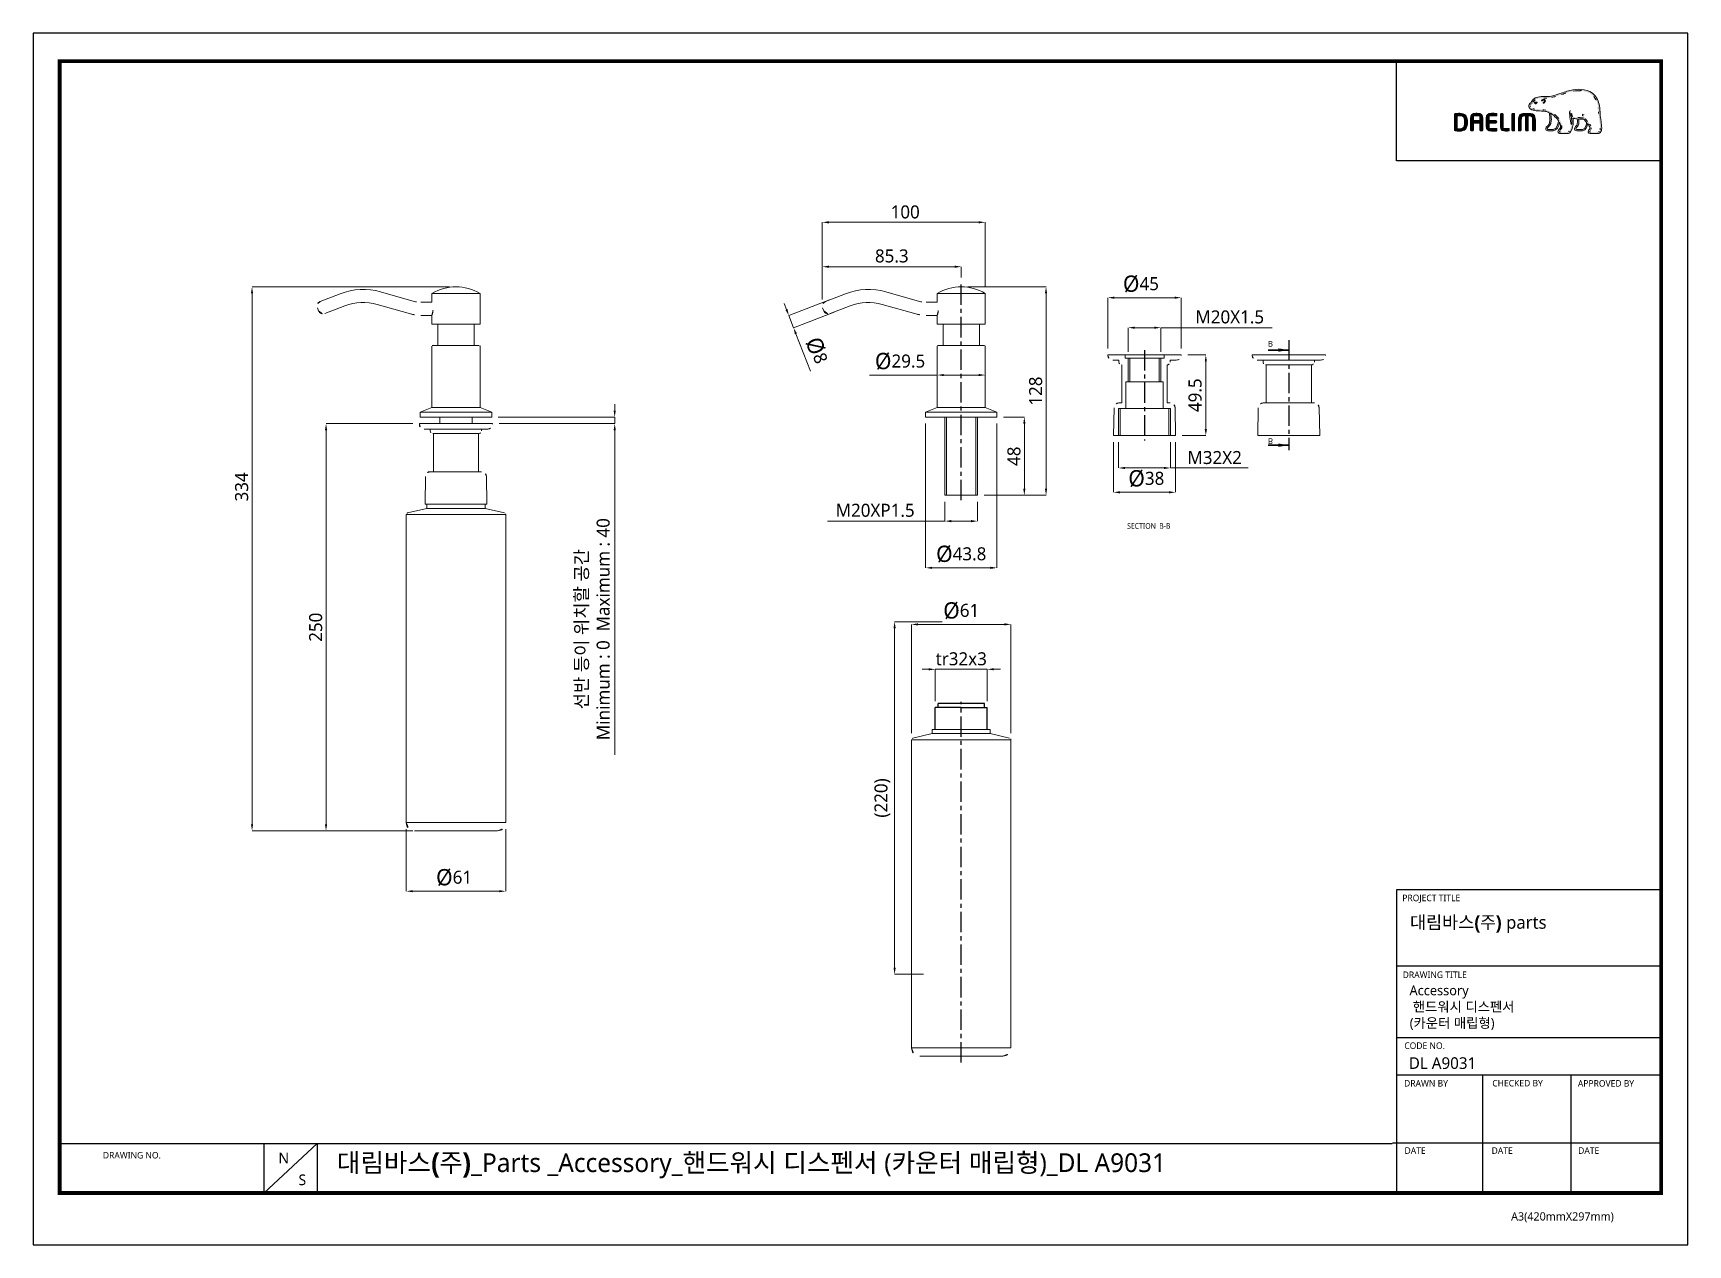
# Model space of a CAD drawing. Extents: x 16296660632 to 16296678045, y -37409619871 to -37409617205.
# Drawn here: x 16296677030 to 16296678045, y -37409617949 to -37409617205 of the extents above; entities outside this region: 1.
import ezdxf

# ---------------------------------------------------------------- set-up
doc = ezdxf.new("R2010")
doc.units = 0
doc.header["$LTSCALE"] = 10
doc.header["$MEASUREMENT"] = 0
doc.header["$PDMODE"] = 3
doc.header["$PDSIZE"] = -10
doc.linetypes.add('CENTER', pattern=[2, 1.25, -0.25, 0.25, -0.25])
doc.layers.get('0').update_dxf_attribs({"linetype": 'CONTINUOUS'})
doc.layers.get('DEFPOINTS').update_dxf_attribs({"linetype": 'CONTINUOUS'})
doc.layers.add('center line', color=1, linetype='CENTER')
doc.layers.add('Sheet Thic line', color=60, linetype='CONTINUOUS')
doc.layers.add('레이어 1', color=7, linetype='CONTINUOUS', lineweight=0)
doc.styles.add('Daelim Dimension', font='')
doc.styles.add('SLDTEXTSTYLE0', font='', dxfattribs={"width": 0.75})
doc.styles.get('Daelim Dimension').set_extended_font_data('NanumGothic')
doc.styles.get('SLDTEXTSTYLE0').set_extended_font_data('NanumGothic')
doc.dimstyles.new('DEFAULT', dxfattribs={"dimscale": 2, "dimtxt": 2, "dimasz": 2, "dimexe": 0, "dimexo": 2, "dimgap": 1, "dimtad": 1, "dimdec": 1, "dimzin": 9, "dimdsep": 46, "dimtxsty": 'Daelim Dimension', "dimcen": 0.5, "dimclrd": 252, "dimclre": 252, "dimclrt": 3, "dimadec": 1, "dimazin": 0, "dimtfac": 1, "dimtdec": 1, "dimtix": 1, "dimtmove": 0, "dimatfit": 3, "dimfxl": 1, "dimtolj": 1, "dimtzin": 1, "dimlwd": 9, "dimlwe": 9, "dimarcsym": 0})

msp = doc.modelspace()

# ---------------------------------------------------------------- texts
at = {"color": 5, "ltscale": 40, "style": 'Daelim Dimension'}
for s, height, p in [('PROJECT TITLE', 4.00765758, (16296677869.795259, -37409617738.267517)), ('DRAWING TITLE', 4.00765758, (16296677870.05221, -37409617785.435501)), ('CODE NO.', 4.0076576, (16296677871.05722, -37409617828.993797)), ('DRAWN BY', 4.0076576, (16296677870.900061, -37409617852.094887)), ('CHECKED BY', 4.0076576, (16296677925.04793, -37409617852.023819)), ('APPROVED BY', 4.00765758, (16296677977.56282, -37409617852.153267)), ('DATE', 4.0076576, (16296677871.213091, -37409617893.400574)), ('DATE', 4.0076576, (16296677924.621771, -37409617893.400574)), ('DATE', 4.0076576, (16296677977.74711, -37409617893.400574)), ('DRAWING NO.', 4.00765758, (16296677072.344049, -37409617896.240311)), ('A3(420mmX297mm)', 5.05809927, (16296677936.60301, -37409617934.340477))]:
    msp.add_text(s, height=height, dxfattribs=at).set_placement(p)
at = {"color": 7, "linetype": 'Continuous', "insert": (16296677787.463671, -37409617394.279388), "char_height": 3.5, "attachment_point": 1, "style": 'Daelim Dimension'}
msp.add_mtext('B', dxfattribs=at)
at = {"color": 7, "linetype": 'Continuous', "extrusion": (0, 0, -1), "insert": (16296677787.463671, -37409617457.513809), "char_height": 3.5, "attachment_point": 1, "text_direction": (1, 0, 0), "style": 'Daelim Dimension'}
msp.add_mtext('B', dxfattribs=at)
at = {"attachment_point": 1, "style": 'Daelim Dimension'}
for s, insert, char_height, width in [('{\\fPretendard Variable SemiBold|b0|i0|c129|p2;\\C7;대림바스(주)} parts', (16296677874.56218, -37409617747.318367), 7.85616123, 126.26628788), ('\\pt24; Accessory\\P  {\\fGulim|b0|i0|c129|p50;핸드워시 디스펜서\\P }({\\fGulim|b0|i0|c129|p50;카운터 매립형})', (16296677872.20402, -37409617790.039719), 6, 110.87303948), ('{\\fNanumGothic|b0|i0|c129|p50;DL A9031}', (16296677873.79859, -37409617834.102997), 7.154784, 120.40769861), ('N', (16296677180.12129, -37409617892.719429), 6.558433, 9.15300448), ('S', (16296677192.42779, -37409617906.087181), 6.558433, 9.15300448)]:
    msp.add_mtext(s, dxfattribs=dict(at, insert=insert, char_height=char_height, width=width))
at = {"color": 2, "insert": (16296677216.003481, -37409617893.083572), "char_height": 11.49876, "width": 642.92208427, "attachment_point": 1, "style": 'Daelim Dimension'}
msp.add_mtext('{\\fPretendard Variable SemiBold|b0|i0|c129|p2;대림바스(주)}_Parts _Accessory_{\\fGulim|b0|i0|c129|p50;핸드워시 디스펜서 }({\\fGulim|b0|i0|c129|p50;카운터 매립형})_DL A9031', dxfattribs=at)

# ---------------------------------------------------------------- blocks, each defined once
blk = doc.blocks.new('*D3')
at = {"color": 5, "linetype": 'Continuous', "lineweight": 9, "transparency": 16777216}
for p, q in [((16296677695.64283, -37409617456.33942), (16296677695.64283, -37409617472.24968)), ((16296677727.64283, -37409617456.33942), (16296677727.64283, -37409617472.24968)), ((16296677699.64283, -37409617472.24968), (16296677723.64283, -37409617472.24968)), ((16296677727.64283, -37409617472.24968), (16296677775.31613, -37409617472.24968))]:
    blk.add_line(p, q, dxfattribs=at)
at = {"color": 5, "linetype": 'Continuous', "transparency": 16777216}
for points in [[(16296677699.64283, -37409617471.58302), (16296677699.64283, -37409617472.91634), (16296677695.64283, -37409617472.24968)], [(16296677723.64283, -37409617471.58302), (16296677723.64283, -37409617472.91634), (16296677727.64283, -37409617472.24968)]]:
    blk.add_solid(points, dxfattribs=at)
at = {"layer": 'DEFPOINTS', "color": 0, "linetype": 'Continuous', "transparency": 16777216}
for p in [(16296677695.64283, -37409617452.33942), (16296677727.64283, -37409617452.33942), (16296677727.64283, -37409617472.24968)]:
    blk.add_point(p, dxfattribs=at)
at = {"color": 7, "linetype": 'Continuous', "lineweight": 15, "transparency": 16777216, "insert": (16296677754.65518, -37409617465.88917), "char_height": 8, "attachment_point": 5, "style": 'Daelim Dimension'}
blk.add_mtext('\\A1;M32X2', dxfattribs=at)
blk = doc.blocks.new('*D4')
at = {"color": 5, "linetype": 'Continuous', "lineweight": 9, "transparency": 16777216}
for p, q in [((16296677701.64283, -37409617400.839417), (16296677701.64283, -37409617386.117981)), ((16296677705.64283, -37409617386.117981), (16296677717.64283, -37409617386.117981)), ((16296677721.64283, -37409617400.839417), (16296677721.64283, -37409617386.117981)), ((16296677721.64283, -37409617386.117981), (16296677789.906389, -37409617386.117981))]:
    blk.add_line(p, q, dxfattribs=at)
at = {"color": 5, "linetype": 'Continuous', "transparency": 16777216}
for points in [[(16296677705.64283, -37409617385.451317), (16296677705.64283, -37409617386.784653), (16296677701.64283, -37409617386.117981)], [(16296677717.64283, -37409617385.451317), (16296677717.64283, -37409617386.784653), (16296677721.64283, -37409617386.117981)]]:
    blk.add_solid(points, dxfattribs=at)
at = {"layer": 'DEFPOINTS', "color": 0, "linetype": 'Continuous', "transparency": 16777216}
for p in [(16296677721.64283, -37409617386.117981), (16296677701.64283, -37409617404.839417), (16296677721.64283, -37409617404.839417)]:
    blk.add_point(p, dxfattribs=at)
at = {"color": 7, "linetype": 'Continuous', "lineweight": 15, "transparency": 16777216, "insert": (16296677763.92355, -37409617379.557182), "char_height": 8, "attachment_point": 5, "style": 'Daelim Dimension'}
blk.add_mtext('\\A1;M20X1.5', dxfattribs=at)
blk = doc.blocks.new('SW_NOTE_2')
at = {"color": 0, "linetype": 'Continuous', "lineweight": 0, "char_height": 3.5, "attachment_point": 2, "style": 'SLDTEXTSTYLE0'}
for s, insert in [('SECTION', (9.6, 4.5)), ('B-B', (23.9, 4.5))]:
    blk.add_mtext(s, dxfattribs=dict(at, insert=insert))
blk = doc.blocks.new('*D5')
at = {"layer": 'DEFPOINTS', "color": 0, "transparency": 16777216}
for p in [(16296677734.14283, -37409617367.686783), (16296677689.14283, -37409617402.839417), (16296677734.14283, -37409617402.839417)]:
    blk.add_point(p, dxfattribs=at)
at = {"layer": 'Sheet Thic line', "color": 5, "lineweight": 9, "transparency": 16777216}
for p, q in [((16296677689.14283, -37409617398.839417), (16296677689.14283, -37409617367.686783)), ((16296677693.14283, -37409617367.686783), (16296677730.14283, -37409617367.686783)), ((16296677734.14283, -37409617398.839417), (16296677734.14283, -37409617367.686783))]:
    blk.add_line(p, q, dxfattribs=at)
at = {"layer": 'Sheet Thic line', "color": 5, "transparency": 16777216}
for points in [[(16296677693.14283, -37409617367.020119), (16296677693.14283, -37409617368.353447), (16296677689.14283, -37409617367.686783)], [(16296677730.14283, -37409617367.020119), (16296677730.14283, -37409617368.353447), (16296677734.14283, -37409617367.686783)]]:
    blk.add_solid(points, dxfattribs=at)
at = {"layer": 'Sheet Thic line', "color": 7, "transparency": 16777216, "insert": (16296677709.41633, -37409617359.299088), "char_height": 8, "attachment_point": 5, "style": 'Daelim Dimension'}
blk.add_mtext('\\A1;{\\H1.25x;\\C0;Ø}45', dxfattribs=at)
blk = doc.blocks.new('*D6')
at = {"layer": 'DEFPOINTS', "color": 0, "transparency": 16777216}
for p in [(16296677692.64283, -37409617452.33942), (16296677730.64283, -37409617452.33942), (16296677730.64283, -37409617487.19894)]:
    blk.add_point(p, dxfattribs=at)
at = {"layer": 'Sheet Thic line', "color": 5, "lineweight": 9, "transparency": 16777216}
for p, q in [((16296677692.64283, -37409617456.33942), (16296677692.64283, -37409617487.19894)), ((16296677730.64283, -37409617456.33942), (16296677730.64283, -37409617487.19894)), ((16296677696.64283, -37409617487.19894), (16296677726.64283, -37409617487.19894))]:
    blk.add_line(p, q, dxfattribs=at)
at = {"layer": 'Sheet Thic line', "color": 5, "transparency": 16777216}
for points in [[(16296677696.64283, -37409617486.53227), (16296677696.64283, -37409617487.8656), (16296677692.64283, -37409617487.19894)], [(16296677726.64283, -37409617486.53227), (16296677726.64283, -37409617487.8656), (16296677730.64283, -37409617487.19894)]]:
    blk.add_solid(points, dxfattribs=at)
at = {"layer": 'Sheet Thic line', "color": 7, "transparency": 16777216, "insert": (16296677712.72595, -37409617478.81124), "char_height": 8, "attachment_point": 5, "style": 'Daelim Dimension'}
blk.add_mtext('\\A1;{\\H1.25x;\\C0;Ø}38', dxfattribs=at)
blk = doc.blocks.new('*D7')
at = {"layer": 'DEFPOINTS', "color": 0, "transparency": 16777216}
for p in [(16296677734.14283, -37409617402.83942), (16296677749.24342, -37409617402.83942), (16296677730.64283, -37409617452.33942)]:
    blk.add_point(p, dxfattribs=at)
at = {"layer": 'Sheet Thic line', "color": 5, "lineweight": 9, "transparency": 16777216}
for p, q in [((16296677738.14283, -37409617402.83942), (16296677749.24342, -37409617402.83942)), ((16296677749.24342, -37409617448.33942), (16296677749.24342, -37409617406.83942)), ((16296677734.64283, -37409617452.33942), (16296677749.24342, -37409617452.33942))]:
    blk.add_line(p, q, dxfattribs=at)
at = {"layer": 'Sheet Thic line', "color": 5, "transparency": 16777216}
for points in [[(16296677748.57676, -37409617406.83942), (16296677749.91009, -37409617406.83942), (16296677749.24342, -37409617402.83942)], [(16296677748.57676, -37409617448.33942), (16296677749.91009, -37409617448.33942), (16296677749.24342, -37409617452.33942)]]:
    blk.add_solid(points, dxfattribs=at)
at = {"layer": 'Sheet Thic line', "color": 7, "transparency": 16777216, "insert": (16296677742.68263, -37409617427.58942), "char_height": 8, "attachment_point": 5, "rotation": 90, "style": 'Daelim Dimension'}
blk.add_mtext('\\A1;49.5', dxfattribs=at)
blk = doc.blocks.new('A$C4F8C750F')
at = {"color": 7, "linetype": 'Continuous', "lineweight": 15}
for p, q in [((0, 49.5), (45, 49.5)), ((0, 49.5), (0, 49.2)), ((3, 46.2), (42, 46.2)), ((6.7, 46.2), (6.7, 45)), ((8.2, 43.5), (36.7, 43.5)), ((8.6, 43.5), (8.6, 20)), ((36.4, 43.5), (36.4, 20)), ((38.2, 46.2), (38.2, 45)), ((45, 49.5), (45, 49.2)), ((3.5, 0), (3.8, 17.1)), ((6.8, 20), (38.2, 20)), ((41.5, 0), (41.2, 17.1)), ((3.5, 0), (41.5, 0))]:
    blk.add_line(p, q, dxfattribs=at)
for centre, radius, start, end in [((3, 49.2), 3, 180, 270), ((8.2, 45), 1.5, 180, 270), ((36.7, 45), 1.5, 270, 0), ((42, 49.2), 3, 270, 0), ((6.8, 17), 3, 90, 179), ((38.2, 17), 3, 1, 90)]:
    blk.add_arc(centre, radius, start, end, dxfattribs=at)
blk = doc.blocks.new('A$C22522628')
at = {"color": 7, "linetype": 'Continuous', "lineweight": 15}
for p, q in [((0, 194.2), (0, 5)), ((0, 194.2), (61, 194.2)), ((12.7, 198), (0.8, 195.2)), ((12.7, 200.5), (48.3, 200.5)), ((12.7, 200.5), (12.7, 198)), ((12.7, 198), (48.3, 198)), ((48.3, 200.5), (48.3, 198)), ((60.2, 195.2), (48.3, 198)), ((61, 194.2), (61, 5)), ((61, 5), (0, 5)), ((5, 0), (56, 0))]:
    blk.add_line(p, q, dxfattribs=at)
for centre, radius, start, end in [((1, 194.2), 1, 103.2908, 180), ((60, 194.2), 1, 0, 76.7092), ((5, 5), 5, 180, 270), ((56, 5), 5, 270, 0)]:
    blk.add_arc(centre, radius, start, end, dxfattribs=at)
blk = doc.blocks.new('*D8')
at = {"layer": 'DEFPOINTS', "color": 0, "transparency": 16777216}
for p in [(16296677589.1, -37409617489), (16296677609.1, -37409617489), (16296677609.1, -37409617504.9)]:
    blk.add_point(p, dxfattribs=at)
at = {"layer": 'Sheet Thic line', "color": 5, "lineweight": 9, "transparency": 16777216}
for p, q in [((16296677589.1, -37409617493), (16296677589.1, -37409617504.9)), ((16296677609.1, -37409617493), (16296677609.1, -37409617504.9)), ((16296677589.1, -37409617504.9), (16296677517, -37409617504.9)), ((16296677605.1, -37409617504.9), (16296677593.1, -37409617504.9))]:
    blk.add_line(p, q, dxfattribs=at)
at = {"layer": 'Sheet Thic line', "color": 5, "transparency": 16777216}
for points in [[(16296677593.1, -37409617504.2), (16296677593.1, -37409617505.6), (16296677589.1, -37409617504.9)], [(16296677605.1, -37409617504.2), (16296677605.1, -37409617505.6), (16296677609.1, -37409617504.9)]]:
    blk.add_solid(points, dxfattribs=at)
at = {"layer": 'Sheet Thic line', "color": 7, "transparency": 16777216, "insert": (16296677546.3, -37409617498.3), "char_height": 8, "attachment_point": 5, "style": 'Daelim Dimension'}
blk.add_mtext('\\A1;M20XP1.5', dxfattribs=at)
blk = doc.blocks.new('*D9')
at = {"layer": 'DEFPOINTS', "color": 0, "transparency": 16777216}
for p in [(16296677577.2416, -37409617441.039421), (16296677621.041599, -37409617441.039421), (16296677621.041599, -37409617533.566933)]:
    blk.add_point(p, dxfattribs=at)
at = {"layer": 'Sheet Thic line', "color": 5, "lineweight": 9, "transparency": 16777216}
for p, q in [((16296677577.2416, -37409617445.039421), (16296677577.2416, -37409617533.566933)), ((16296677621.041599, -37409617445.039421), (16296677621.041599, -37409617533.566933)), ((16296677581.2416, -37409617533.566933), (16296677617.041599, -37409617533.566933))]:
    blk.add_line(p, q, dxfattribs=at)
at = {"layer": 'Sheet Thic line', "color": 5, "transparency": 16777216}
for points in [[(16296677581.2416, -37409617532.900269), (16296677581.2416, -37409617534.233597), (16296677577.2416, -37409617533.566933)], [(16296677617.041599, -37409617532.900269), (16296677617.041599, -37409617534.233597), (16296677621.041599, -37409617533.566933)]]:
    blk.add_solid(points, dxfattribs=at)
at = {"layer": 'Sheet Thic line', "color": 7, "transparency": 16777216, "insert": (16296677599.1416, -37409617525.179237), "char_height": 8, "attachment_point": 5, "style": 'Daelim Dimension'}
blk.add_mtext('\\A1;{\\H1.25x;\\C0;Ø}43.8', dxfattribs=at)
blk = doc.blocks.new('*D10')
at = {"layer": 'DEFPOINTS', "color": 0, "transparency": 16777216}
for p in [(16296677621.0416, -37409617441.03942), (16296677637.86237, -37409617441.03942), (16296677617.7398, -37409617489.03942)]:
    blk.add_point(p, dxfattribs=at)
at = {"layer": 'Sheet Thic line', "color": 5, "lineweight": 9, "transparency": 16777216}
for p, q in [((16296677625.0416, -37409617441.03942), (16296677637.86237, -37409617441.03942)), ((16296677637.86237, -37409617485.03942), (16296677637.86237, -37409617445.03942)), ((16296677621.7398, -37409617489.03942), (16296677637.86237, -37409617489.03942))]:
    blk.add_line(p, q, dxfattribs=at)
at = {"layer": 'Sheet Thic line', "color": 5, "transparency": 16777216}
for points in [[(16296677637.19571, -37409617445.03942), (16296677638.52904, -37409617445.03942), (16296677637.86237, -37409617441.03942)], [(16296677637.19571, -37409617485.03942), (16296677638.52904, -37409617485.03942), (16296677637.86237, -37409617489.03942)]]:
    blk.add_solid(points, dxfattribs=at)
at = {"layer": 'Sheet Thic line', "color": 7, "transparency": 16777216, "insert": (16296677631.50759, -37409617465.03942), "char_height": 8, "attachment_point": 5, "rotation": 90, "style": 'Daelim Dimension'}
blk.add_mtext('\\A1;48', dxfattribs=at)
blk = doc.blocks.new('*D11')
at = {"layer": 'DEFPOINTS', "color": 0, "transparency": 16777216}
for p in [(16296677163.90939, -37409617361.03942), (16296677289.07366, -37409617361.03942), (16296677263.57366, -37409617695.03942)]:
    blk.add_point(p, dxfattribs=at)
at = {"layer": 'Sheet Thic line', "color": 5, "lineweight": 9, "transparency": 16777216}
for p, q in [((16296677285.07366, -37409617361.03942), (16296677163.90939, -37409617361.03942)), ((16296677163.90939, -37409617691.03942), (16296677163.90939, -37409617365.03942)), ((16296677259.57366, -37409617695.03942), (16296677163.90939, -37409617695.03942))]:
    blk.add_line(p, q, dxfattribs=at)
at = {"layer": 'Sheet Thic line', "color": 5, "transparency": 16777216}
for points in [[(16296677163.24273, -37409617365.03942), (16296677164.57606, -37409617365.03942), (16296677163.90939, -37409617361.03942)], [(16296677163.24273, -37409617691.03942), (16296677164.57606, -37409617691.03942), (16296677163.90939, -37409617695.03942)]]:
    blk.add_solid(points, dxfattribs=at)
at = {"layer": 'Sheet Thic line', "color": 7, "transparency": 16777216, "insert": (16296677157.54888, -37409617483.87381), "char_height": 8, "attachment_point": 5, "rotation": 90, "style": 'Daelim Dimension'}
blk.add_mtext('\\A1;334', dxfattribs=at)
blk = doc.blocks.new('*D12')
at = {"layer": 'DEFPOINTS', "color": 0, "transparency": 16777216}
for p in [(16296677310.97366, -37409617441.03942), (16296677386.46708, -37409617441.03942), (16296677311.57366, -37409617445.03942)]:
    blk.add_point(p, dxfattribs=at)
at = {"layer": 'Sheet Thic line', "color": 5, "lineweight": 9, "transparency": 16777216}
for p, q in [((16296677386.46708, -37409617437.03942), (16296677386.46708, -37409617433.03942)), ((16296677314.97366, -37409617441.03942), (16296677386.46708, -37409617441.03942)), ((16296677386.46708, -37409617441.03942), (16296677386.46708, -37409617445.03942)), ((16296677315.57366, -37409617445.03942), (16296677386.46708, -37409617445.03942)), ((16296677386.46708, -37409617449.03942), (16296677386.46708, -37409617648.30609))]:
    blk.add_line(p, q, dxfattribs=at)
at = {"layer": 'Sheet Thic line', "color": 5, "transparency": 16777216}
for points in [[(16296677385.80041, -37409617437.03942), (16296677387.13374, -37409617437.03942), (16296677386.46708, -37409617441.03942)], [(16296677385.80041, -37409617449.03942), (16296677387.13374, -37409617449.03942), (16296677386.46708, -37409617445.03942)]]:
    blk.add_solid(points, dxfattribs=at)
at = {"layer": 'Sheet Thic line', "color": 7, "transparency": 16777216, "insert": (16296677372.7761, -37409617571.22741), "char_height": 8, "attachment_point": 5, "rotation": 90, "style": 'Daelim Dimension'}
blk.add_mtext('\\A1;{\\fNanumGothic|b0|i0|c129|p50;선반 등이 위치할 공간 ^JMinimum : 0  Maximum : 40}', dxfattribs=at)
blk = doc.blocks.new('*D13')
at = {"layer": 'DEFPOINTS', "color": 0, "transparency": 16777216}
for p in [(16296677613.8916, -37409617321.404007), (16296677513.8916, -37409617372.793167), (16296677613.8916, -37409617365.039421)]:
    blk.add_point(p, dxfattribs=at)
at = {"layer": 'Sheet Thic line', "color": 5, "lineweight": 9, "transparency": 16777216}
for p, q in [((16296677513.8916, -37409617368.793167), (16296677513.8916, -37409617321.404007)), ((16296677517.8916, -37409617321.404007), (16296677609.8916, -37409617321.404007)), ((16296677613.8916, -37409617361.039421), (16296677613.8916, -37409617321.404007))]:
    blk.add_line(p, q, dxfattribs=at)
at = {"layer": 'Sheet Thic line', "color": 5, "transparency": 16777216}
for points in [[(16296677517.8916, -37409617320.73735), (16296677517.8916, -37409617322.070679), (16296677513.8916, -37409617321.404007)], [(16296677609.8916, -37409617320.73735), (16296677609.8916, -37409617322.070679), (16296677613.8916, -37409617321.404007)]]:
    blk.add_solid(points, dxfattribs=at)
at = {"layer": 'Sheet Thic line', "color": 7, "transparency": 16777216, "insert": (16296677564.74662, -37409617315.077843), "char_height": 8, "attachment_point": 5, "style": 'Daelim Dimension'}
blk.add_mtext('\\A1;100', dxfattribs=at)
blk = doc.blocks.new('*D14')
at = {"layer": 'DEFPOINTS', "color": 0, "transparency": 16777216}
for p in [(16296677599.1416, -37409617361.03942), (16296677651.18394, -37409617361.03942), (16296677609.1416, -37409617489.03942)]:
    blk.add_point(p, dxfattribs=at)
at = {"layer": 'Sheet Thic line', "color": 5, "lineweight": 9, "transparency": 16777216}
for p, q in [((16296677603.1416, -37409617361.03942), (16296677651.18394, -37409617361.03942)), ((16296677651.18394, -37409617485.03942), (16296677651.18394, -37409617365.03942)), ((16296677613.1416, -37409617489.03942), (16296677651.18394, -37409617489.03942))]:
    blk.add_line(p, q, dxfattribs=at)
at = {"layer": 'Sheet Thic line', "color": 5, "transparency": 16777216}
for points in [[(16296677650.51727, -37409617365.03942), (16296677651.8506, -37409617365.03942), (16296677651.18394, -37409617361.03942)], [(16296677650.51727, -37409617485.03942), (16296677651.8506, -37409617485.03942), (16296677651.18394, -37409617489.03942)]]:
    blk.add_solid(points, dxfattribs=at)
at = {"layer": 'Sheet Thic line', "color": 7, "transparency": 16777216, "insert": (16296677644.82915, -37409617425.03942), "char_height": 8, "attachment_point": 5, "rotation": 90, "style": 'Daelim Dimension'}
blk.add_mtext('\\A1;128', dxfattribs=at)
blk = doc.blocks.new('*D15')
at = {"layer": 'DEFPOINTS', "color": 0, "transparency": 16777216}
for p in [(16296677584.3916, -37409617420.207893), (16296677613.8916, -37409617415.19812), (16296677613.8916, -37409617420.207893)]:
    blk.add_point(p, dxfattribs=at)
at = {"layer": 'Sheet Thic line', "color": 5, "lineweight": 9, "transparency": 16777216}
for p, q in [((16296677584.3916, -37409617415.19812), (16296677542.795031, -37409617415.19812)), ((16296677584.3916, -37409617416.207893), (16296677584.3916, -37409617415.19812)), ((16296677609.8916, -37409617415.19812), (16296677588.3916, -37409617415.19812)), ((16296677613.8916, -37409617416.207893), (16296677613.8916, -37409617415.19812))]:
    blk.add_line(p, q, dxfattribs=at)
at = {"layer": 'Sheet Thic line', "color": 5, "transparency": 16777216}
for points in [[(16296677588.3916, -37409617414.531464), (16296677588.3916, -37409617415.864777), (16296677584.3916, -37409617415.19812)], [(16296677609.8916, -37409617414.531464), (16296677609.8916, -37409617415.864777), (16296677613.8916, -37409617415.19812)]]:
    blk.add_solid(points, dxfattribs=at)
at = {"layer": 'Sheet Thic line', "color": 7, "transparency": 16777216, "insert": (16296677561.593309, -37409617406.810417), "char_height": 8, "attachment_point": 5, "style": 'Daelim Dimension'}
blk.add_mtext('\\A1;{\\H1.25x;\\C0;Ø}29.5', dxfattribs=at)
blk = doc.blocks.new('*D16')
at = {"layer": 'DEFPOINTS', "color": 0, "transparency": 16777216}
for p in [(16296677521.95178, -37409617367.614403), (16296677524.842979, -37409617375.073677), (16296677496.24011, -37409617386.160057)]:
    blk.add_point(p, dxfattribs=at)
at = {"layer": 'Sheet Thic line', "color": 5, "lineweight": 9, "transparency": 16777216}
for p, q in [((16296677491.903311, -37409617374.97113), (16296677490.45772, -37409617371.241493)), ((16296677518.222139, -37409617369.05999), (16296677493.348909, -37409617378.700783)), ((16296677493.348909, -37409617378.700783), (16296677496.24011, -37409617386.160057)), ((16296677521.11334, -37409617376.519279), (16296677496.24011, -37409617386.160057)), ((16296677497.685711, -37409617389.889709), (16296677506.54336, -37409617412.742447))]:
    blk.add_line(p, q, dxfattribs=at)
at = {"layer": 'Sheet Thic line', "color": 5, "transparency": 16777216}
for points in [[(16296677492.52492, -37409617374.730186), (16296677491.28171, -37409617375.212059), (16296677493.348909, -37409617378.700783)], [(16296677498.30732, -37409617389.648773), (16296677497.0641, -37409617390.130638), (16296677496.24011, -37409617386.160057)]]:
    blk.add_solid(points, dxfattribs=at)
at = {"layer": 'Sheet Thic line', "color": 7, "transparency": 16777216, "insert": (16296677510.65811, -37409617400.14959), "char_height": 8, "attachment_point": 5, "rotation": 291.186174466, "style": 'Daelim Dimension'}
blk.add_mtext('\\A1;{\\H1.25x;\\C0;Ø}8', dxfattribs=at)
blk = doc.blocks.new('*D17')
at = {"layer": 'DEFPOINTS', "color": 0, "transparency": 16777216}
for p in [(16296677513.8916, -37409617348.672981), (16296677599.1416, -37409617359.299057), (16296677513.8916, -37409617372.793167)]:
    blk.add_point(p, dxfattribs=at)
at = {"layer": 'Sheet Thic line', "color": 5, "lineweight": 9, "transparency": 16777216}
for p, q in [((16296677513.8916, -37409617368.793167), (16296677513.8916, -37409617348.672981)), ((16296677595.1416, -37409617348.672981), (16296677517.8916, -37409617348.672981)), ((16296677599.1416, -37409617355.299057), (16296677599.1416, -37409617348.672981))]:
    blk.add_line(p, q, dxfattribs=at)
at = {"layer": 'Sheet Thic line', "color": 5, "transparency": 16777216}
for points in [[(16296677517.8916, -37409617348.006317), (16296677517.8916, -37409617349.339653), (16296677513.8916, -37409617348.672981)], [(16296677595.1416, -37409617348.006317), (16296677595.1416, -37409617349.339653), (16296677599.1416, -37409617348.672981)]]:
    blk.add_solid(points, dxfattribs=at)
at = {"layer": 'Sheet Thic line', "color": 7, "transparency": 16777216, "insert": (16296677556.5166, -37409617342.112183), "char_height": 8, "attachment_point": 5, "style": 'Daelim Dimension'}
blk.add_mtext('\\A1;85.3', dxfattribs=at)
blk = doc.blocks.new('*D18')
at = {"layer": 'DEFPOINTS', "color": 0, "transparency": 16777216}
for p in [(16296677258.57366, -37409617690.039421), (16296677319.57366, -37409617690.039421), (16296677319.57366, -37409617732.14135)]:
    blk.add_point(p, dxfattribs=at)
at = {"layer": 'Sheet Thic line', "color": 5, "lineweight": 9, "transparency": 16777216}
for p, q in [((16296677258.57366, -37409617694.039421), (16296677258.57366, -37409617732.14135)), ((16296677319.57366, -37409617694.039421), (16296677319.57366, -37409617732.14135)), ((16296677262.57366, -37409617732.14135), (16296677315.57366, -37409617732.14135))]:
    blk.add_line(p, q, dxfattribs=at)
at = {"layer": 'Sheet Thic line', "color": 5, "transparency": 16777216}
for points in [[(16296677262.57366, -37409617731.474693), (16296677262.57366, -37409617732.808006), (16296677258.57366, -37409617732.14135)], [(16296677315.57366, -37409617731.474693), (16296677315.57366, -37409617732.808006), (16296677319.57366, -37409617732.14135)]]:
    blk.add_solid(points, dxfattribs=at)
at = {"layer": 'Sheet Thic line', "color": 7, "transparency": 16777216, "insert": (16296677287.90753, -37409617723.753647), "char_height": 8, "attachment_point": 5, "style": 'Daelim Dimension'}
blk.add_mtext('\\A1;{\\H1.25x;\\C0;Ø}61', dxfattribs=at)
blk = doc.blocks.new('*D19')
at = {"layer": 'DEFPOINTS', "color": 0, "transparency": 16777216}
for p in [(16296677629.6416, -37409617568.30509), (16296677568.6416, -37409617639.16105), (16296677629.6416, -37409617639.16105)]:
    blk.add_point(p, dxfattribs=at)
at = {"layer": 'Sheet Thic line', "color": 5, "lineweight": 9, "transparency": 16777216}
for p, q in [((16296677568.6416, -37409617635.16105), (16296677568.6416, -37409617568.30509)), ((16296677572.6416, -37409617568.30509), (16296677625.6416, -37409617568.30509)), ((16296677629.6416, -37409617635.16105), (16296677629.6416, -37409617568.30509))]:
    blk.add_line(p, q, dxfattribs=at)
at = {"layer": 'Sheet Thic line', "color": 5, "transparency": 16777216}
for points in [[(16296677572.6416, -37409617567.63843), (16296677572.6416, -37409617568.97176), (16296677568.6416, -37409617568.30509)], [(16296677625.6416, -37409617567.63843), (16296677625.6416, -37409617568.97176), (16296677629.6416, -37409617568.30509)]]:
    blk.add_solid(points, dxfattribs=at)
at = {"layer": 'Sheet Thic line', "color": 7, "transparency": 16777216, "insert": (16296677599.1416, -37409617559.9174), "char_height": 8, "attachment_point": 5, "style": 'Daelim Dimension'}
blk.add_mtext('\\A1;{\\H1.25x;\\C0;Ø}61', dxfattribs=at)
blk = doc.blocks.new('*D20')
at = {"layer": 'DEFPOINTS', "color": 0, "transparency": 16777216}
for p in [(16296677591.456409, -37409617566.644569), (16296677558.24069, -37409617783.137444), (16296677579.88965, -37409617783.137444)]:
    blk.add_point(p, dxfattribs=at)
at = {"layer": 'Sheet Thic line', "color": 5, "lineweight": 9, "transparency": 16777216}
for p, q in [((16296677587.456409, -37409617566.644569), (16296677558.24069, -37409617566.644569)), ((16296677558.24069, -37409617570.644569), (16296677558.24069, -37409617779.137444)), ((16296677575.88965, -37409617783.137444), (16296677558.24069, -37409617783.137444))]:
    blk.add_line(p, q, dxfattribs=at)
at = {"layer": 'Sheet Thic line', "color": 5, "transparency": 16777216}
for points in [[(16296677557.57403, -37409617570.644569), (16296677558.90736, -37409617570.644569), (16296677558.24069, -37409617566.644569)], [(16296677557.57403, -37409617779.137444), (16296677558.90736, -37409617779.137444), (16296677558.24069, -37409617783.137444)]]:
    blk.add_solid(points, dxfattribs=at)
at = {"layer": 'Sheet Thic line', "color": 7, "transparency": 16777216, "insert": (16296677550.758579, -37409617674.891006), "char_height": 8, "attachment_point": 5, "rotation": 90, "style": 'Daelim Dimension'}
blk.add_mtext('\\A1;(220)', dxfattribs=at)
blk = doc.blocks.new('*D21')
at = {"layer": 'DEFPOINTS', "color": 0, "transparency": 16777216}
for p in [(16296677615.1416, -37409617595.864098), (16296677583.1416, -37409617619.369751), (16296677615.1416, -37409617619.369751)]:
    blk.add_point(p, dxfattribs=at)
at = {"layer": 'Sheet Thic line', "color": 5, "lineweight": 9, "transparency": 16777216}
for p, q in [((16296677579.1416, -37409617595.864098), (16296677575.1416, -37409617595.864098)), ((16296677583.1416, -37409617615.369751), (16296677583.1416, -37409617595.864098)), ((16296677583.1416, -37409617595.864098), (16296677615.1416, -37409617595.864098)), ((16296677615.1416, -37409617615.369751), (16296677615.1416, -37409617595.864098)), ((16296677619.1416, -37409617595.864098), (16296677623.1416, -37409617595.864098))]:
    blk.add_line(p, q, dxfattribs=at)
at = {"layer": 'Sheet Thic line', "color": 5, "transparency": 16777216}
for points in [[(16296677579.1416, -37409617595.197433), (16296677579.1416, -37409617596.530762), (16296677583.1416, -37409617595.864098)], [(16296677619.1416, -37409617595.197433), (16296677619.1416, -37409617596.530762), (16296677615.1416, -37409617595.864098)]]:
    blk.add_solid(points, dxfattribs=at)
at = {"layer": 'Sheet Thic line', "color": 7, "transparency": 16777216, "insert": (16296677599.1416, -37409617589.48069), "char_height": 8, "attachment_point": 5, "style": 'Daelim Dimension'}
blk.add_mtext('\\A1;tr32x3', dxfattribs=at)
blk = doc.blocks.new('*D22')
at = {"color": 5, "lineweight": 9, "ltscale": 0.5, "transparency": 16777216}
for p, q in [((16296677262.57366, -37409617445.03942), (16296677209.32046, -37409617445.03942)), ((16296677209.32046, -37409617449.03942), (16296677209.32046, -37409617691.03942)), ((16296677262.57366, -37409617695.03942), (16296677209.32046, -37409617695.03942))]:
    blk.add_line(p, q, dxfattribs=at)
at = {"color": 5, "ltscale": 0.5, "transparency": 16777216}
for points in [[(16296677208.65379, -37409617449.03942), (16296677209.98712, -37409617449.03942), (16296677209.32046, -37409617445.03942)], [(16296677208.65379, -37409617691.03942), (16296677209.98712, -37409617691.03942), (16296677209.32046, -37409617695.03942)]]:
    blk.add_solid(points, dxfattribs=at)
at = {"layer": 'DEFPOINTS', "color": 0, "ltscale": 0.5, "transparency": 16777216}
for p in [(16296677266.57366, -37409617445.03942), (16296677209.32046, -37409617695.03942), (16296677266.57366, -37409617695.03942)]:
    blk.add_point(p, dxfattribs=at)
at = {"color": 7, "ltscale": 0.5, "transparency": 16777216, "insert": (16296677202.96567, -37409617570.03942), "char_height": 8, "attachment_point": 5, "rotation": 90, "style": 'Daelim Dimension'}
blk.add_mtext('\\A1;250', dxfattribs=at)

# ---------------------------------------------------------------- dimensions: what is measured, and where the dimension line sits
at = {"color": 7, "linetype": 'Continuous', "lineweight": 15}
for base, p1, p2, text, picture, middle in [((16296677721.64283, -37409617386.117981), (16296677701.64283, -37409617404.839417), (16296677721.64283, -37409617404.839417), 'M<>X1.5', '*D4', (16296677763.92355, -37409617386.117981)), ((16296677727.64283, -37409617472.24968), (16296677695.64283, -37409617452.339417), (16296677727.64283, -37409617452.339417), 'M<>X2', '*D3', (16296677754.65518, -37409617472.24968))]:
    dim = msp.add_linear_dim(base=base, p1=p1, p2=p2, text=text, dimstyle='DEFAULT', override={"dimtxt": 4, "dimclrd": 5, "dimclre": 5, "dimclrt": 7}, dxfattribs=at)
    dim.commit()
    dim.dimension.update_dxf_attribs({"geometry": picture, "text_midpoint": middle, "dimtype": 160})
at = {"ltscale": 0.5}
dim = msp.add_linear_dim(base=(16296677209.320459, -37409617695.039421), p1=(16296677266.57366, -37409617445.039421), p2=(16296677266.57366, -37409617695.039421), angle=90, dimstyle='DEFAULT', override={"dimtxt": 4, "dimclrd": 5, "dimclre": 5, "dimclrt": 7}, dxfattribs=at)
dim.commit()
dim.dimension.update_dxf_attribs({"geometry": '*D22', "text_midpoint": (16296677202.96567, -37409617570.039421)})
at = {"layer": 'Sheet Thic line'}
dim = msp.add_linear_dim(base=(16296677613.8916, -37409617321.404007), p1=(16296677513.8916, -37409617372.793167), p2=(16296677613.8916, -37409617365.039421), dimstyle='DEFAULT', override={"dimtxt": 4, "dimclrd": 5, "dimclre": 5, "dimclrt": 7}, dxfattribs=at)
dim.commit()
dim.dimension.update_dxf_attribs({"geometry": '*D13', "text_midpoint": (16296677564.74662, -37409617321.404007), "dimtype": 160})
dim = msp.add_linear_dim(base=(16296677513.8915996552, -37409617348.6729812622), p1=(16296677599.1415996552, -37409617359.2990570068), p2=(16296677513.8915996552, -37409617372.7931671143), dimstyle='DEFAULT', override={"dimtxt": 4, "dimclrd": 5, "dimclre": 5, "dimclrt": 7}, dxfattribs=at)
dim.commit()
dim.dimension.update_dxf_attribs({"geometry": '*D17', "text_midpoint": (16296677556.5165996552, -37409617342.1121826172)})
dim = msp.add_linear_dim(base=(16296677163.909389, -37409617361.039421), p1=(16296677263.57366, -37409617695.039421), p2=(16296677289.07366, -37409617361.039421), angle=90, dimstyle='DEFAULT', override={"dimtxt": 4, "dimclrd": 5, "dimclre": 5, "dimclrt": 7}, dxfattribs=at)
dim.commit()
dim.dimension.update_dxf_attribs({"geometry": '*D11', "text_midpoint": (16296677163.909401, -37409617483.87381), "dimtype": 160})
for base, p1, p2, picture, middle in [((16296677651.183941, -37409617361.039421), (16296677609.1416, -37409617489.039421), (16296677599.1416, -37409617361.039421), '*D14', (16296677644.829149, -37409617425.039421)), ((16296677749.24342, -37409617402.839417), (16296677730.64283, -37409617452.339417), (16296677734.14283, -37409617402.839417), '*D7', (16296677742.682631, -37409617427.589417)), ((16296677637.86237, -37409617441.039421), (16296677617.739799, -37409617489.039421), (16296677621.041599, -37409617441.039421), '*D10', (16296677631.507589, -37409617465.039421))]:
    dim = msp.add_linear_dim(base=base, p1=p1, p2=p2, angle=90, dimstyle='DEFAULT', override={"dimtxt": 4, "dimclrd": 5, "dimclre": 5, "dimclrt": 7}, dxfattribs=at)
    dim.commit()
    dim.dimension.update_dxf_attribs({"geometry": picture, "text_midpoint": middle})
for base, p1, p2, text, picture, middle in [((16296677734.14283, -37409617367.686783), (16296677689.14283, -37409617402.839417), (16296677734.14283, -37409617402.839417), '{\\H1.25x;\\C0;Ø}<>', '*D5', (16296677709.41633, -37409617367.686783)), ((16296677613.8916, -37409617415.19812), (16296677584.3916, -37409617420.207893), (16296677613.8916, -37409617420.207893), '{\\H1.25x;\\C0;Ø}<>', '*D15', (16296677561.593309, -37409617415.19812)), ((16296677621.041599, -37409617533.566933), (16296677577.2416, -37409617441.039421), (16296677621.041599, -37409617441.039421), '{\\H1.25x;\\C0;Ø}<>', '*D9', (16296677599.1416, -37409617533.566933)), ((16296677730.64283, -37409617487.198936), (16296677692.64283, -37409617452.339417), (16296677730.64283, -37409617452.339417), '{\\H1.25x;\\C0;Ø}<>', '*D6', (16296677712.72595, -37409617487.198936)), ((16296677609.1416, -37409617504.896317), (16296677589.1416, -37409617489.039421), (16296677609.1416, -37409617489.039421), 'M<>XP1.5', '*D8', (16296677546.303869, -37409617504.896317)), ((16296677319.57366, -37409617732.14135), (16296677258.57366, -37409617690.039421), (16296677319.57366, -37409617690.039421), '{\\H1.25x;\\C0;Ø}<>', '*D18', (16296677287.90753, -37409617732.14135))]:
    dim = msp.add_linear_dim(base=base, p1=p1, p2=p2, text=text, dimstyle='DEFAULT', override={"dimtxt": 4, "dimclrd": 5, "dimclre": 5, "dimclrt": 7}, dxfattribs=at)
    dim.commit()
    dim.dimension.update_dxf_attribs({"geometry": picture, "text_midpoint": middle, "dimtype": 160})
for base, p1, p2, angle, text, picture, middle, dimtype in [((16296677496.24011, -37409617386.160057), (16296677521.95178, -37409617367.614388), (16296677524.842979, -37409617375.073677), 291.186187203, '{\\H1.25x;\\C0;Ø}<>', '*D16', (16296677502.83733, -37409617403.180901), 161), ((16296677386.467079, -37409617441.039421), (16296677311.57366, -37409617445.039421), (16296677310.97366, -37409617441.039421), 90, '{\\fNanumGothic|b0|i0|c129|p50;선반 등이 위치할 공간 ^JMinimum : 0  Maximum : 40}', '*D12', (16296677386.467079, -37409617571.227409), 160)]:
    dim = msp.add_linear_dim(base=base, p1=p1, p2=p2, angle=angle, text=text, dimstyle='DEFAULT', override={"dimtxt": 4, "dimclrd": 5, "dimclre": 5, "dimclrt": 7}, dxfattribs=at)
    dim.commit()
    dim.dimension.update_dxf_attribs({"geometry": picture, "text_midpoint": middle, "dimtype": dimtype})
at = {"layer": 'Sheet Thic line', "color": 5}
dim = msp.add_linear_dim(base=(16296677629.6416, -37409617568.305092), p1=(16296677568.6416, -37409617639.161049), p2=(16296677629.6416, -37409617639.161049), text='{\\H1.25x;\\C0;Ø}<>', dimstyle='DEFAULT', override={"dimtxt": 4, "dimclrd": 5, "dimclre": 5, "dimclrt": 7}, dxfattribs=at)
dim.commit()
dim.dimension.update_dxf_attribs({"geometry": '*D19', "text_midpoint": (16296677599.1416, -37409617568.305092), "dimtype": 160})
dim = msp.add_linear_dim(base=(16296677558.24069, -37409617783.137444), p1=(16296677591.456409, -37409617566.644569), p2=(16296677579.88965, -37409617783.137444), angle=90, text='(220)', dimstyle='DEFAULT', override={"dimtxt": 4, "dimclrd": 5, "dimclre": 5, "dimclrt": 7}, dxfattribs=at)
dim.commit()
dim.dimension.update_dxf_attribs({"geometry": '*D20', "text_midpoint": (16296677550.758579, -37409617674.891006)})
dim = msp.add_linear_dim(base=(16296677615.1416, -37409617595.864098), p1=(16296677583.1416, -37409617619.369751), p2=(16296677615.1416, -37409617619.369751), text='tr<>x3', dimstyle='DEFAULT', override={"dimtxt": 4, "dimclrd": 5, "dimclre": 5, "dimclrt": 7}, dxfattribs=at)
dim.commit()
dim.dimension.update_dxf_attribs({"geometry": '*D21', "text_midpoint": (16296677599.1416, -37409617589.48069)})

# ---------------------------------------------------------------- hatches: boundary and pattern name
at = {"ltscale": 0.5}
h = msp.add_hatch(color=5, dxfattribs=at)
h.set_gradient(color1=(0, 0, 255), one_color=1, tint=1)
edge = h.paths.add_edge_path(flags=16)
edge.add_spline(control_points=[(16296660653.825001, -37409619854.891739), (16296660653.825001, -37409619862.145737), (16296660650.51771, -37409619865.679031), (16296660643.69503, -37409619865.679031), (16296660643.69503, -37409619865.679031), (16296660639.022791, -37409619865.590843), (16296660637.81632, -37409619865.563271), (16296660637.81632, -37409619865.563271), (16296660637.81632, -37409619837.724129), (16296660637.81632, -37409619837.724129), (16296660640.23064, -37409619837.478844), (16296660643.66058, -37409619837.438873), (16296660643.70261, -37409619837.438873), (16296660650.705811, -37409619837.438873), (16296660653.825001, -37409619840.775108), (16296660653.825001, -37409619848.194473), (16296660653.825001, -37409619848.194473), (16296660653.825001, -37409619854.891739), (16296660653.825001, -37409619854.891739)], knot_values=[0, 0, 0, 0, 1, 1, 1, 2, 2, 2, 3, 3, 3, 4, 4, 4, 5, 5, 5, 6, 6, 6, 6], degree=3, periodic=0)
edge = h.paths.add_edge_path()
edge.add_spline(control_points=[(16296660643.69503, -37409619832.221619), (16296660639.904051, -37409619832.221619), (16296660634.994089, -37409619832.448303), (16296660633.39006, -37409619832.69635), (16296660632.37995, -37409619832.870667), (16296660631.737789, -37409619833.622391), (16296660631.737789, -37409619834.616653), (16296660631.737789, -37409619834.616653), (16296660631.737789, -37409619868.454399), (16296660631.737789, -37409619868.454399), (16296660631.737789, -37409619869.523758), (16296660632.38271, -37409619870.233437), (16296660633.440359, -37409619870.430496), (16296660634.95689, -37409619870.662018), (16296660639.85375, -37409619870.896294), (16296660643.69503, -37409619870.896294), (16296660654.267349, -37409619870.896294), (16296660659.84634, -37409619865.351059), (16296660659.84634, -37409619854.891739), (16296660659.84634, -37409619854.891739), (16296660659.84634, -37409619848.194473), (16296660659.84634, -37409619848.194473), (16296660659.84634, -37409619837.750313), (16296660654.267349, -37409619832.221619), (16296660643.69503, -37409619832.221619)], knot_values=[0, 0, 0, 0, 1, 1, 1, 2, 2, 2, 3, 3, 3, 4, 4, 4, 5, 5, 5, 6, 6, 6, 7, 7, 7, 8, 8, 8, 8], degree=3, periodic=0)
at = {"layer": 'Sheet Thic line'}
h = msp.add_hatch(dxfattribs=at)
h.set_pattern_fill('ANSI31', color=256)
h.set_pattern_definition([(45, (16296675580.9474, -37409617685.763), (-2.245064, 2.245064), [])])
h.paths.add_polyline_path([(16296677701.64283, -37409617404.839417), (16296677699.692829, -37409617404.839417), (16296677699.692829, -37409617402.839417), (16296677689.14283, -37409617402.839417), (16296677689.14283, -37409617403.13942, 0.4142135624), (16296677692.14283, -37409617406.13942), (16296677695.89283, -37409617406.13942), (16296677695.89283, -37409617407.339417, 0.4142135624), (16296677697.39283, -37409617408.839417), (16296677697.74283, -37409617408.839417), (16296677697.74283, -37409617432.339417), (16296677695.940029, -37409617432.339417, 0.4091108014), (16296677692.940479, -37409617435.287064), (16296677692.64283, -37409617452.339417), (16296677695.64283, -37409617452.339417), (16296677695.64283, -37409617435.63942), (16296677700.14283, -37409617435.63942), (16296677700.14283, -37409617419.339417), (16296677701.64283, -37409617419.339417)])
h.paths.add_polyline_path([(16296677725.54283, -37409617408.839417), (16296677725.89283, -37409617408.839417, 0.4142135624), (16296677727.39283, -37409617407.339417), (16296677727.39283, -37409617406.13942), (16296677731.14283, -37409617406.13942, 0.4142135624), (16296677734.14283, -37409617403.13942), (16296677734.14283, -37409617402.839417), (16296677723.592831, -37409617402.839417), (16296677723.592831, -37409617404.839417), (16296677721.64283, -37409617404.839417), (16296677721.64283, -37409617419.339417), (16296677723.14283, -37409617419.339417), (16296677723.14283, -37409617435.63942), (16296677727.64283, -37409617435.63942), (16296677727.64283, -37409617452.339417), (16296677730.64283, -37409617452.339417), (16296677730.345181, -37409617435.287064, 0.4091108014), (16296677727.34564, -37409617432.339417), (16296677725.54283, -37409617432.339417)])
h.paths.add_polyline_path([(16296677721.64283, -37409617404.839417), (16296677720.64283, -37409617404.839417), (16296677720.64283, -37409617419.339417), (16296677721.64283, -37409617419.339417)])
h.paths.add_polyline_path([(16296677702.64283, -37409617404.839417), (16296677701.64283, -37409617404.839417), (16296677701.64283, -37409617419.339417), (16296677702.64283, -37409617419.339417)])
h.paths.add_polyline_path([(16296677696.64283, -37409617435.63942), (16296677695.64283, -37409617435.63942), (16296677695.64283, -37409617452.339417), (16296677696.64283, -37409617452.339417)], flags=17)
h.paths.add_polyline_path([(16296677727.64283, -37409617435.63942), (16296677726.64283, -37409617435.63942), (16296677726.64283, -37409617452.339417), (16296677727.64283, -37409617452.339417)], flags=17)
at = {"layer": '레이어 1'}
h = msp.add_hatch(color=5, dxfattribs=at)
h.dxf.hatch_style = 1
edge = h.paths.add_edge_path(flags=16)
edge.add_spline(control_points=[(16296677990.73291, -37409617265.581863), (16296677990.293131, -37409617266.068703), (16296677989.74045, -37409617266.073059), (16296677989.716539, -37409617266.073059), (16296677989.716539, -37409617266.073059), (16296677985.289339, -37409617266.073059), (16296677985.289339, -37409617266.073059), (16296677985.12668, -37409617266.073059), (16296677985.00239, -37409617266.032272), (16296677984.9219, -37409617265.95282), (16296677984.854719, -37409617265.887016), (16296677984.822081, -37409617265.786926), (16296677984.822081, -37409617265.662903), (16296677984.822081, -37409617265.413239), (16296677985.00432, -37409617265.183693), (16296677985.19795, -37409617264.940002), (16296677985.37746, -37409617264.709373), (16296677985.547991, -37409617264.490707), (16296677985.64344, -37409617264.221992), (16296677985.88578, -37409617263.569809), (16296677985.86101, -37409617262.874077), (16296677985.57164, -37409617262.261063), (16296677985.048889, -37409617261.151939), (16296677984.27326, -37409617260.280533), (16296677983.521521, -37409617259.438492), (16296677983.521521, -37409617259.438492), (16296677983.266939, -37409617259.158913), (16296677983.266939, -37409617259.156189), (16296677982.28973, -37409617258.067223), (16296677981.279869, -37409617256.940681), (16296677981.200199, -37409617255.413292), (16296677981.181971, -37409617255.110847), (16296677981.042179, -37409617254.928093), (16296677980.847719, -37409617254.936249), (16296677980.847719, -37409617254.936249), (16296677980.56131, -37409617255.073837), (16296677980.555071, -37409617255.073837), (16296677980.47756, -37409617255.159264), (16296677980.43432, -37409617255.286522), (16296677980.43432, -37409617255.432877), (16296677980.43432, -37409617255.432877), (16296677980.436769, -37409617255.484528), (16296677980.436769, -37409617255.485092), (16296677980.475929, -37409617256.037193), (16296677980.607559, -37409617256.578957), (16296677980.83902, -37409617257.14138), (16296677980.83902, -37409617257.14138), (16296677980.861601, -37409617257.197983), (16296677980.861601, -37409617257.197983), (16296677980.861601, -37409617257.197983), (16296677980.801741, -37409617257.200142), (16296677980.801741, -37409617257.200142), (16296677977.9596, -37409617257.312752), (16296677975.173241, -37409617256.776413), (16296677974.353781, -37409617256.578957), (16296677973.848431, -37409617254.545677), (16296677973.02874, -37409617253.197769), (16296677972.99337, -37409617253.140663), (16296677972.92972, -37409617253.035133), (16296677972.827999, -37409617252.954071), (16296677972.730089, -37409617252.925797), (16296677972.730089, -37409617252.925797), (16296677972.49074, -37409617252.961693), (16296677972.46138, -37409617252.9655), (16296677972.441259, -37409617252.995422), (16296677972.39937, -37409617253.051979), (16296677972.3069, -37409617253.176033), (16296677972.3069, -37409617253.176033), (16296677972.2955, -37409617253.275558), (16296677972.2955, -37409617253.275558), (16296677972.2955, -37409617253.275558), (16296677972.371071, -37409617253.543167), (16296677972.371071, -37409617253.543167), (16296677972.4331, -37409617253.650337), (16296677973.8925, -37409617256.206909), (16296677973.8925, -37409617259.592987), (16296677973.8925, -37409617261.681763), (16296677973.343651, -37409617263.652458), (16296677972.261209, -37409617265.449699), (16296677972.00256, -37409617265.88102), (16296677971.661779, -37409617266.073059), (16296677971.15484, -37409617266.073059), (16296677971.15484, -37409617266.073059), (16296677966.790701, -37409617266.073059), (16296677966.790701, -37409617266.073059), (16296677966.646021, -37409617266.073059), (16296677966.34413, -37409617265.971329), (16296677966.34413, -37409617265.65583), (16296677966.34413, -37409617265.481773), (16296677966.505409, -37409617265.19619), (16296677966.774139, -37409617264.895401), (16296677968.5928, -37409617262.870293), (16296677967.54356, -37409617259.707207), (16296677965.799379, -37409617257.623337), (16296677964.11474, -37409617255.613449), (16296677961.36536, -37409617253.084084), (16296677957.83514, -37409617252.455818), (16296677956.584049, -37409617252.237167), (16296677954.52821, -37409617252.115334), (16296677952.867781, -37409617252.016838), (16296677952.867781, -37409617252.016838), (16296677951.18944, -37409617251.917313), (16296677951.18944, -37409617251.917313), (16296677950.328091, -37409617251.851501), (16296677948.904579, -37409617251.321701), (16296677948.471319, -37409617250.501404), (16296677948.28829, -37409617250.16143), (16296677948.30895, -37409617249.816589), (16296677948.538481, -37409617249.420052), (16296677948.68292, -37409617249.180733), (16296677948.881189, -37409617248.975113), (16296677949.13059, -37409617248.724876), (16296677949.406361, -37409617248.445831), (16296677949.690041, -37409617248.157013), (16296677949.91091, -37409617247.776237), (16296677949.91091, -37409617247.776237), (16296677949.974251, -37409617247.65712), (16296677949.974251, -37409617247.65712), (16296677950.817101, -37409617246.044838), (16296677952.553379, -37409617245.19355), (16296677955.136869, -37409617245.125038), (16296677955.136869, -37409617245.125038), (16296677956.593861, -37409617245.108711), (16296677956.593861, -37409617245.108711), (16296677958.1936, -37409617245.100563), (16296677960.00878, -37409617245.091309), (16296677961.50025, -37409617244.770363), (16296677963.594999, -37409617244.319977), (16296677965.696541, -37409617243.601967), (16296677967.551149, -37409617242.969917), (16296677967.551149, -37409617242.969917), (16296677967.610439, -37409617242.95034), (16296677967.610439, -37409617242.95034), (16296677969.90428, -37409617242.165947), (16296677972.27644, -37409617241.354897), (16296677974.701349, -37409617240.960007), (16296677978.58217, -37409617240.317612), (16296677983.911501, -37409617240.338814), (16296677987.26441, -37409617244.102943), (16296677988.81414, -37409617245.845734), (16296677989.768749, -37409617248.242393), (16296677990.0973, -37409617251.228127), (16296677990.0973, -37409617251.228127), (16296677990.08481, -37409617251.218353), (16296677990.073351, -37409617251.208023), (16296677990.1, -37409617251.267273), (16296677990.12505, -37409617251.602379), (16296677990.263201, -37409617253.501846), (16296677990.30291, -37409617254.415131), (16296677990.34482, -37409617255.359413), (16296677990.58359, -37409617257.111481), (16296677990.58359, -37409617257.111481), (16296677991.260269, -37409617262.970886), (16296677991.260269, -37409617262.970886), (16296677991.260269, -37409617262.970886), (16296677991.30051, -37409617263.682938), (16296677991.30051, -37409617263.682938), (16296677991.30051, -37409617264.523888), (16296677991.11014, -37409617265.163033), (16296677990.73291, -37409617265.581863)], knot_values=[0, 0, 0, 0, 1, 1, 1, 2, 2, 2, 3, 3, 3, 4, 4, 4, 5, 5, 5, 6, 6, 6, 7, 7, 7, 8, 8, 8, 9, 9, 9, 10, 10, 10, 11, 11, 11, 12, 12, 12, 13, 13, 13, 14, 14, 14, 15, 15, 15, 16, 16, 16, 17, 17, 17, 18, 18, 18, 19, 19, 19, 20, 20, 20, 21, 21, 21, 22, 22, 22, 23, 23, 23, 24, 24, 24, 25, 25, 25, 26, 26, 26, 27, 27, 27, 28, 28, 28, 29, 29, 29, 30, 30, 30, 31, 31, 31, 32, 32, 32, 33, 33, 33, 34, 34, 34, 35, 35, 35, 36, 36, 36, 37, 37, 37, 38, 38, 38, 39, 39, 39, 40, 40, 40, 41, 41, 41, 42, 42, 42, 43, 43, 43, 44, 44, 44, 45, 45, 45, 46, 46, 46, 47, 47, 47, 48, 48, 48, 49, 49, 49, 50, 50, 50, 51, 51, 51, 52, 52, 52, 53, 53, 53, 53], degree=3, periodic=0)
edge = h.paths.add_edge_path(flags=16)
edge.add_spline(control_points=[(16296677980.498501, -37409617264.315536), (16296677980.498501, -37409617264.315536), (16296677976.88695, -37409617264.315536), (16296677976.88695, -37409617264.315536), (16296677976.619869, -37409617264.315536), (16296677976.408819, -37409617264.102333), (16296677976.408819, -37409617263.83033), (16296677976.408819, -37409617263.640503), (16296677976.573641, -37409617263.398987), (16296677976.72949, -37409617263.233078), (16296677977.4641, -37409617262.529762), (16296677978.215549, -37409617261.561539), (16296677978.215549, -37409617259.723534), (16296677978.215549, -37409617259.723534), (16296677978.169041, -37409617258.888557), (16296677978.169041, -37409617258.885307), (16296677978.169041, -37409617258.885307), (16296677978.036301, -37409617258.073174), (16296677978.036301, -37409617258.073174), (16296677978.036301, -37409617258.073174), (16296677978.02705, -37409617258.022034), (16296677978.02705, -37409617258.022034), (16296677978.02705, -37409617258.022034), (16296677978.08036, -37409617258.025864), (16296677978.08036, -37409617258.025864), (16296677978.75379, -37409617258.074257), (16296677980.064159, -37409617258.147171), (16296677981.315241, -37409617258.087868), (16296677981.63291, -37409617258.593193), (16296677982.14477, -37409617259.243217), (16296677982.892151, -37409617260.109177), (16296677982.857861, -37409617260.540009), (16296677982.501051, -37409617264.315536), (16296677980.498501, -37409617264.315536)], knot_values=[0, 0, 0, 0, 1, 1, 1, 2, 2, 2, 3, 3, 3, 4, 4, 4, 5, 5, 5, 6, 6, 6, 7, 7, 7, 8, 8, 8, 9, 9, 9, 10, 10, 10, 11, 11, 11, 11], degree=3, periodic=0)
edge = h.paths.add_edge_path(flags=16)
edge.add_spline(control_points=[(16296677962.376551, -37409617264.315536), (16296677962.376551, -37409617264.315536), (16296677959.20643, -37409617264.315536), (16296677959.20643, -37409617264.315536), (16296677958.968731, -37409617264.315536), (16296677958.713051, -37409617264.11972), (16296677958.713051, -37409617263.83033), (16296677958.713051, -37409617263.654671), (16296677958.86046, -37409617263.437073), (16296677959.12919, -37409617263.221107), (16296677959.931499, -37409617262.581978), (16296677961.14724, -37409617261.614822), (16296677961.278879, -37409617258.944557), (16296677961.278879, -37409617258.944557), (16296677961.297079, -37409617258.21624), (16296677961.297079, -37409617258.21624), (16296677961.297079, -37409617257.080482), (16296677961.036819, -37409617255.709198), (16296677960.789881, -37409617254.483673), (16296677960.789881, -37409617254.483673), (16296677960.749599, -37409617254.358582), (16296677960.749599, -37409617254.358582), (16296677960.749599, -37409617254.358582), (16296677960.85351, -37409617254.439621), (16296677960.85351, -37409617254.439621), (16296677961.32618, -37409617254.730614), (16296677963.9154, -37409617256.485397), (16296677965.752871, -37409617259.077881), (16296677965.60055, -37409617260.305), (16296677964.908649, -37409617264.315536), (16296677962.376551, -37409617264.315536)], knot_values=[0, 0, 0, 0, 1, 1, 1, 2, 2, 2, 3, 3, 3, 4, 4, 4, 5, 5, 5, 6, 6, 6, 7, 7, 7, 8, 8, 8, 9, 9, 9, 10, 10, 10, 10], degree=3, periodic=0)
edge = h.paths.add_edge_path()
edge.add_spline(control_points=[(16296677992.155081, -37409617262.882248), (16296677992.153959, -37409617262.874077), (16296677991.481649, -37409617256.989647), (16296677991.481649, -37409617256.989647), (16296677991.23278, -37409617255.231056), (16296677991.19688, -37409617254.293282), (16296677991.16453, -37409617253.462143), (16296677991.16453, -37409617253.462143), (16296677990.9981, -37409617251.138924), (16296677990.9981, -37409617251.137283), (16296677990.64398, -37409617247.957367), (16296677989.61484, -37409617245.388832), (16296677987.93782, -37409617243.510582), (16296677984.315121, -37409617239.440193), (16296677978.65995, -37409617239.397217), (16296677974.55205, -37409617240.074448), (16296677972.032749, -37409617240.491119), (16296677969.624689, -37409617241.313049), (16296677967.29657, -37409617242.109383), (16296677967.29657, -37409617242.109383), (16296677967.221519, -37409617242.136009), (16296677967.221519, -37409617242.136009), (16296677965.401489, -37409617242.756653), (16296677963.336081, -37409617243.463257), (16296677961.30934, -37409617243.895126), (16296677959.91683, -37409617244.19268), (16296677958.17293, -37409617244.206291), (16296677956.63245, -37409617244.214447), (16296677956.63245, -37409617244.214447), (16296677955.107771, -37409617244.232933), (16296677955.107771, -37409617244.232933), (16296677952.17807, -37409617244.305298), (16296677950.18257, -37409617245.319771), (16296677949.17465, -37409617247.246971), (16296677949.17465, -37409617247.246971), (16296677949.12923, -37409617247.330177), (16296677949.12923, -37409617247.330177), (16296677948.962509, -37409617247.622299), (16296677948.715281, -37409617247.870354), (16296677948.493891, -37409617248.092293), (16296677948.249929, -37409617248.338142), (16296677947.97497, -37409617248.613907), (16296677947.765011, -37409617248.970734), (16296677947.554211, -37409617249.328133), (16296677947.447889, -37409617249.690376), (16296677947.447889, -37409617250.04612), (16296677947.447889, -37409617250.345291), (16296677947.52293, -37409617250.63903), (16296677947.673639, -37409617250.919708), (16296677948.29645, -37409617252.095741), (16296677950.072981, -37409617252.730499), (16296677951.13312, -37409617252.806122), (16296677951.13312, -37409617252.806122), (16296677952.69371, -37409617252.904037), (16296677952.73097, -37409617252.907303), (16296677954.291309, -37409617252.995422), (16296677956.42819, -37409617253.118889), (16296677957.67576, -37409617253.339203), (16296677958.40521, -37409617253.468109), (16296677959.234171, -37409617253.729736), (16296677959.997881, -37409617254.089317), (16296677960.052271, -37409617254.2873), (16296677960.44879, -37409617256.050247), (16296677960.44879, -37409617258.217331), (16296677960.44879, -37409617258.217331), (16296677960.43195, -37409617258.9049), (16296677960.43195, -37409617258.9049), (16296677960.3169, -37409617261.189987), (16296677959.32066, -37409617261.988533), (16296677958.590679, -37409617262.572731), (16296677958.516689, -37409617262.630943), (16296677957.86614, -37409617263.171066), (16296677957.81934, -37409617263.821098), (16296677957.78618, -37409617264.188797), (16296677957.89142, -37409617264.523888), (16296677958.114719, -37409617264.764847), (16296677958.35677, -37409617265.02594), (16296677958.72476, -37409617265.158112), (16296677959.20643, -37409617265.158112), (16296677959.20643, -37409617265.158112), (16296677962.376551, -37409617265.158112), (16296677962.376551, -37409617265.158112), (16296677964.74929, -37409617265.158112), (16296677965.92312, -37409617262.60321), (16296677966.280199, -37409617260.209824), (16296677966.280199, -37409617260.209824), (16296677966.28756, -37409617259.873108), (16296677966.28756, -37409617259.873108), (16296677966.28756, -37409617259.873108), (16296677966.38549, -37409617260.041733), (16296677966.38549, -37409617260.041733), (16296677966.689791, -37409617260.718941), (16296677966.872869, -37409617261.528351), (16296677966.872869, -37409617262.138092), (16296677966.872869, -37409617262.993752), (16296677966.60795, -37409617263.741142), (16296677966.10478, -37409617264.298126), (16296677965.977779, -37409617264.423798), (16296677965.34326, -37409617265.081421), (16296677965.34326, -37409617265.737968), (16296677965.34326, -37409617265.737968), (16296677965.34898, -37409617265.846222), (16296677965.34898, -37409617265.846222), (16296677965.438999, -37409617266.62191), (16296677966.0667, -37409617266.968391), (16296677966.64983, -37409617266.968391), (16296677966.64983, -37409617266.968391), (16296677971.15484, -37409617266.968391), (16296677971.15484, -37409617266.968391), (16296677971.968019, -37409617266.968391), (16296677972.616119, -37409617266.60228), (16296677973.032511, -37409617265.911507), (16296677974.178921, -37409617264.008209), (16296677974.75984, -37409617261.941208), (16296677974.75984, -37409617259.769753), (16296677974.75984, -37409617259.09198), (16296677974.69593, -37409617258.368553), (16296677974.57082, -37409617257.617889), (16296677974.57082, -37409617257.617889), (16296677974.55994, -37409617257.55806), (16296677974.55994, -37409617257.55806), (16296677974.55994, -37409617257.55806), (16296677974.61977, -37409617257.570587), (16296677974.61977, -37409617257.570587), (16296677975.1618, -37409617257.675552), (16296677976.03377, -37409617257.826767), (16296677977.111309, -37409617257.943169), (16296677977.111309, -37409617257.943169), (16296677977.14263, -37409617257.946983), (16296677977.14263, -37409617257.946983), (16296677977.14263, -37409617257.946983), (16296677977.28759, -37409617258.77272), (16296677977.28759, -37409617258.77272), (16296677977.28759, -37409617258.77272), (16296677977.31938, -37409617258.968513), (16296677977.31938, -37409617258.971779), (16296677977.31938, -37409617258.971779), (16296677977.36236, -37409617259.702332), (16296677977.36236, -37409617259.702332), (16296677977.36236, -37409617261.455467), (16296677976.56601, -37409617262.218086), (16296677976.13793, -37409617262.627121), (16296677976.131929, -37409617262.632568), (16296677975.5347, -37409617263.239601), (16296677975.469959, -37409617263.778122), (16296677975.469959, -37409617263.778122), (16296677975.449301, -37409617263.943497), (16296677975.449301, -37409617263.943497), (16296677975.449301, -37409617264.112663), (16296677975.49279, -37409617264.444473), (16296677975.7887, -37409617264.750183), (16296677976.049271, -37409617265.021606), (16296677976.45261, -37409617265.158112), (16296677976.988939, -37409617265.158112), (16296677976.988939, -37409617265.158112), (16296677980.498501, -37409617265.158112), (16296677980.498501, -37409617265.158112), (16296677982.629971, -37409617265.158112), (16296677983.271561, -37409617262.448174), (16296677983.530199, -37409617260.929451), (16296677983.530199, -37409617260.929451), (16296677983.542191, -37409617260.772797), (16296677983.542191, -37409617260.772797), (16296677983.542191, -37409617260.772797), (16296677983.62648, -37409617260.887573), (16296677983.62648, -37409617260.887573), (16296677984.11796, -37409617261.515297), (16296677984.549021, -37409617262.213173), (16296677984.756519, -37409617262.64727), (16296677984.86558, -37409617262.872993), (16296677984.924339, -37409617263.123756), (16296677984.924339, -37409617263.375076), (16296677984.924339, -37409617263.375076), (16296677984.844931, -37409617263.883118), (16296677984.844931, -37409617263.883118), (16296677984.762791, -37409617264.15889), (16296677984.574579, -37409617264.41291), (16296677984.390459, -37409617264.658783), (16296677984.120371, -37409617265.009621), (16296677983.841869, -37409617265.373528), (16296677983.841869, -37409617265.815224), (16296677983.841869, -37409617265.815224), (16296677983.868, -37409617266.058357), (16296677983.868, -37409617266.058357), (16296677983.996349, -37409617266.644737), (16296677984.47151, -37409617266.968391), (16296677985.205021, -37409617266.968391), (16296677985.205021, -37409617266.968391), (16296677989.714359, -37409617266.968391), (16296677989.714359, -37409617266.968391), (16296677989.813339, -37409617266.968391), (16296677990.694559, -37409617266.94664), (16296677991.384809, -37409617266.199783), (16296677991.935829, -37409617265.603088), (16296677992.20347, -37409617264.782784), (16296677992.20347, -37409617263.693787), (16296677992.20347, -37409617263.693787), (16296677992.1556, -37409617262.886047), (16296677992.155081, -37409617262.882248)], knot_values=[0, 0, 0, 0, 1, 1, 1, 2, 2, 2, 3, 3, 3, 4, 4, 4, 5, 5, 5, 6, 6, 6, 7, 7, 7, 8, 8, 8, 9, 9, 9, 10, 10, 10, 11, 11, 11, 12, 12, 12, 13, 13, 13, 14, 14, 14, 15, 15, 15, 16, 16, 16, 17, 17, 17, 18, 18, 18, 19, 19, 19, 20, 20, 20, 21, 21, 21, 22, 22, 22, 23, 23, 23, 24, 24, 24, 25, 25, 25, 26, 26, 26, 27, 27, 27, 28, 28, 28, 29, 29, 29, 30, 30, 30, 31, 31, 31, 32, 32, 32, 33, 33, 33, 34, 34, 34, 35, 35, 35, 36, 36, 36, 37, 37, 37, 38, 38, 38, 39, 39, 39, 40, 40, 40, 41, 41, 41, 42, 42, 42, 43, 43, 43, 44, 44, 44, 45, 45, 45, 46, 46, 46, 47, 47, 47, 48, 48, 48, 49, 49, 49, 50, 50, 50, 51, 51, 51, 52, 52, 52, 53, 53, 53, 54, 54, 54, 55, 55, 55, 56, 56, 56, 57, 57, 57, 58, 58, 58, 59, 59, 59, 60, 60, 60, 61, 61, 61, 62, 62, 62, 63, 63, 63, 64, 64, 64, 65, 65, 65, 66, 66, 66, 66], degree=3, periodic=0)
edge = h.paths.add_edge_path(flags=0)
edge.add_spline(control_points=[(16296677951.056431, -37409617247.664169), (16296677951.056431, -37409617247.664169), (16296677951.71244, -37409617247.367737), (16296677952.52511, -37409617247.681038), (16296677952.52511, -37409617247.681038), (16296677952.625731, -37409617247.724022), (16296677952.49464, -37409617247.9095), (16296677952.098921, -37409617248.44149), (16296677951.7089, -37409617248.556267), (16296677951.7089, -37409617248.556267), (16296677951.7089, -37409617248.556267), (16296677951.426331, -37409617248.6558), (16296677951.267509, -37409617248.463242), (16296677950.94656, -37409617248.08683), (16296677950.936781, -37409617247.867607), (16296677950.936781, -37409617247.867607), (16296677950.936781, -37409617247.867607), (16296677950.903589, -37409617247.704979), (16296677951.056431, -37409617247.664169)], knot_values=[0, 0, 0, 0, 1, 1, 1, 2, 2, 2, 3, 3, 3, 4, 4, 4, 5, 5, 5, 6, 6, 6, 6], degree=3, periodic=0)
edge = h.paths.add_edge_path(flags=0)
edge.add_spline(control_points=[(16296677955.38546, -37409617246.457703), (16296677955.28726, -37409617246.564873), (16296677955.279659, -37409617246.743279), (16296677955.38546, -37409617246.837379), (16296677955.486641, -37409617246.928772), (16296677955.66205, -37409617246.904831), (16296677955.75996, -37409617246.797142), (16296677955.81218, -37409617246.743279), (16296677956.350691, -37409617246.104149), (16296677956.815241, -37409617246.431038), (16296677956.98493, -37409617246.552902), (16296677957.055111, -37409617246.725868), (16296677957.0301, -37409617246.949409), (16296677956.990379, -37409617247.307877), (16296677956.67952, -37409617247.714783), (16296677956.46221, -37409617247.854027), (16296677956.340639, -37409617247.927994), (16296677956.26041, -37409617248.08683), (16296677956.31806, -37409617248.21521), (16296677956.37517, -37409617248.343018), (16296677956.537821, -37409617248.381119), (16296677956.66835, -37409617248.320183), (16296677957.05728, -37409617248.134148), (16296677957.54767, -37409617247.51297), (16296677957.61484, -37409617246.93367), (16296677957.65943, -37409617246.53006), (16296677957.4783, -37409617246.200417), (16296677957.155741, -37409617245.977959), (16296677956.46221, -37409617245.485672), (16296677955.676189, -37409617246.144379), (16296677955.38546, -37409617246.457703)], knot_values=[0, 0, 0, 0, 1, 1, 1, 2, 2, 2, 3, 3, 3, 4, 4, 4, 5, 5, 5, 6, 6, 6, 7, 7, 7, 8, 8, 8, 9, 9, 9, 10, 10, 10, 10], degree=3, periodic=0)
edge = h.paths.add_edge_path(flags=0)
edge.add_spline(control_points=[(16296677955.296789, -37409617246.938004), (16296677955.296789, -37409617246.938004), (16296677955.296789, -37409617246.938004), (16296677955.296789, -37409617246.938004), (16296677955.296789, -37409617246.938004), (16296677955.296789, -37409617246.938004), (16296677955.296789, -37409617246.938004)], knot_values=[0, 0, 0, 0, 1, 1, 1, 2, 2, 2, 2], degree=3, periodic=0)
h = msp.add_hatch(color=5, dxfattribs=at)
h.dxf.hatch_style = 2
edge = h.paths.add_edge_path()
edge.add_spline(control_points=[(16296677951.056431, -37409617247.664169), (16296677951.056431, -37409617247.664169), (16296677951.71244, -37409617247.367737), (16296677952.52511, -37409617247.681038), (16296677952.52511, -37409617247.681038), (16296677952.625731, -37409617247.724022), (16296677952.49464, -37409617247.9095), (16296677952.098921, -37409617248.44149), (16296677951.7089, -37409617248.556267), (16296677951.7089, -37409617248.556267), (16296677951.7089, -37409617248.556267), (16296677951.426331, -37409617248.6558), (16296677951.267509, -37409617248.463242), (16296677950.94656, -37409617248.08683), (16296677950.936781, -37409617247.867607), (16296677950.936781, -37409617247.867607), (16296677950.936781, -37409617247.867607), (16296677950.903589, -37409617247.704979), (16296677951.056431, -37409617247.664169)], knot_values=[0, 0, 0, 0, 1, 1, 1, 2, 2, 2, 3, 3, 3, 4, 4, 4, 5, 5, 5, 6, 6, 6, 6], degree=3, periodic=0)
h = msp.add_hatch(color=5, dxfattribs=at)
h.dxf.hatch_style = 2
edge = h.paths.add_edge_path()
edge.add_spline(control_points=[(16296677955.38546, -37409617246.457703), (16296677955.28726, -37409617246.564873), (16296677955.279659, -37409617246.743279), (16296677955.38546, -37409617246.837379), (16296677955.486641, -37409617246.928772), (16296677955.66205, -37409617246.904831), (16296677955.75996, -37409617246.797142), (16296677955.81218, -37409617246.743279), (16296677956.350691, -37409617246.104149), (16296677956.815241, -37409617246.431038), (16296677956.98493, -37409617246.552902), (16296677957.055111, -37409617246.725868), (16296677957.0301, -37409617246.949409), (16296677956.990379, -37409617247.307877), (16296677956.67952, -37409617247.714783), (16296677956.46221, -37409617247.854027), (16296677956.340639, -37409617247.927994), (16296677956.26041, -37409617248.08683), (16296677956.31806, -37409617248.21521), (16296677956.37517, -37409617248.343018), (16296677956.537821, -37409617248.381119), (16296677956.66835, -37409617248.320183), (16296677957.05728, -37409617248.134148), (16296677957.54767, -37409617247.51297), (16296677957.61484, -37409617246.93367), (16296677957.65943, -37409617246.53006), (16296677957.4783, -37409617246.200417), (16296677957.155741, -37409617245.977959), (16296677956.46221, -37409617245.485672), (16296677955.676189, -37409617246.144379), (16296677955.38546, -37409617246.457703)], knot_values=[0, 0, 0, 0, 1, 1, 1, 2, 2, 2, 3, 3, 3, 4, 4, 4, 5, 5, 5, 6, 6, 6, 7, 7, 7, 8, 8, 8, 9, 9, 9, 10, 10, 10, 10], degree=3, periodic=0)
h = msp.add_hatch(color=5, dxfattribs=at)
h.dxf.hatch_style = 2
edge = h.paths.add_edge_path()
edge.add_spline(control_points=[(16296677908.03075, -37409617260.875069), (16296677908.03075, -37409617262.932281), (16296677907.092171, -37409617263.933167), (16296677905.160339, -37409617263.933167), (16296677905.160339, -37409617263.933167), (16296677903.838659, -37409617263.908684), (16296677903.4942, -37409617263.902687), (16296677903.4942, -37409617263.902687), (16296677903.4942, -37409617256.014877), (16296677903.4942, -37409617256.014877), (16296677904.178761, -37409617255.946892), (16296677905.151621, -37409617255.935493), (16296677905.161289, -37409617255.935493), (16296677907.145479, -37409617255.935493), (16296677908.03075, -37409617256.878128), (16296677908.03075, -37409617258.990837), (16296677908.03075, -37409617258.990837), (16296677908.03075, -37409617260.875069), (16296677908.03075, -37409617260.875069)], knot_values=[0, 0, 0, 0, 1, 1, 1, 2, 2, 2, 3, 3, 3, 4, 4, 4, 5, 5, 5, 6, 6, 6, 6], degree=3, periodic=0)
edge = h.paths.add_edge_path()
edge.add_spline(control_points=[(16296677905.160339, -37409617254.453743), (16296677904.08794, -37409617254.453743), (16296677902.69677, -37409617254.519577), (16296677902.240561, -37409617254.592987), (16296677901.955259, -37409617254.640869), (16296677901.772341, -37409617254.854088), (16296677901.772341, -37409617255.135857), (16296677901.772341, -37409617255.135857), (16296677901.772341, -37409617264.731651), (16296677901.772341, -37409617264.731651), (16296677901.772341, -37409617265.027031), (16296677901.95701, -37409617265.23484), (16296677902.254431, -37409617265.276154), (16296677902.685909, -37409617265.347954), (16296677904.072571, -37409617265.413239), (16296677905.160339, -37409617265.413239), (16296677908.15477, -37409617265.413239), (16296677909.736851, -37409617263.843407), (16296677909.736851, -37409617260.875069), (16296677909.736851, -37409617260.875069), (16296677909.736851, -37409617258.990837), (16296677909.736851, -37409617258.990837), (16296677909.736851, -37409617256.022507), (16296677908.15477, -37409617254.453743), (16296677905.160339, -37409617254.453743)], knot_values=[0, 0, 0, 0, 1, 1, 1, 2, 2, 2, 3, 3, 3, 4, 4, 4, 5, 5, 5, 6, 6, 6, 7, 7, 7, 8, 8, 8, 8], degree=3, periodic=0)
h = msp.add_hatch(color=5, dxfattribs=at)
h.dxf.hatch_style = 2
edge = h.paths.add_edge_path()
edge.add_spline(control_points=[(16296677917.45957, -37409617258.979393), (16296677917.45957, -37409617258.979393), (16296677913.42182, -37409617258.979393), (16296677913.42182, -37409617258.979393), (16296677913.42182, -37409617258.829292), (16296677913.42182, -37409617257.539558), (16296677913.42182, -37409617257.539558), (16296677913.42182, -37409617256.193291), (16296677913.822029, -37409617255.964844), (16296677915.02268, -37409617255.964844), (16296677915.02268, -37409617255.964844), (16296677915.85994, -37409617255.964844), (16296677915.85994, -37409617255.964844), (16296677917.0599, -37409617255.964844), (16296677917.45957, -37409617256.193291), (16296677917.45957, -37409617257.539558), (16296677917.45957, -37409617257.539558), (16296677917.45957, -37409617258.829292), (16296677917.45957, -37409617258.979393)], knot_values=[0, 0, 0, 0, 1, 1, 1, 2, 2, 2, 3, 3, 3, 4, 4, 4, 5, 5, 5, 6, 6, 6, 6], degree=3, periodic=0)
edge = h.paths.add_edge_path()
edge.add_spline(control_points=[(16296677915.85994, -37409617254.453743), (16296677915.85994, -37409617254.453743), (16296677915.02268, -37409617254.453743), (16296677915.02268, -37409617254.453743), (16296677912.735371, -37409617254.453743), (16296677911.71558, -37409617255.405128), (16296677911.71558, -37409617257.539558), (16296677911.71558, -37409617257.539558), (16296677911.71558, -37409617264.84156), (16296677911.71558, -37409617264.84156), (16296677911.71558, -37409617265.098312), (16296677911.9242, -37409617265.315857), (16296677912.17046, -37409617265.315857), (16296677912.17046, -37409617265.315857), (16296677912.969259, -37409617265.315857), (16296677912.969259, -37409617265.315857), (16296677913.25238, -37409617265.315857), (16296677913.42182, -37409617265.075447), (16296677913.42182, -37409617264.84156), (16296677913.42182, -37409617264.84156), (16296677913.42182, -37409617260.645531), (16296677913.42182, -37409617260.481796), (16296677913.42182, -37409617260.481796), (16296677917.45957, -37409617260.481796), (16296677917.45957, -37409617260.481796), (16296677917.45957, -37409617260.645531), (16296677917.45957, -37409617264.84156), (16296677917.45957, -37409617264.84156), (16296677917.45957, -37409617265.10318), (16296677917.665859, -37409617265.315857), (16296677917.920019, -37409617265.315857), (16296677917.920019, -37409617265.315857), (16296677918.709009, -37409617265.315857), (16296677918.709009, -37409617265.315857), (16296677918.98562, -37409617265.315857), (16296677919.17177, -37409617265.070534), (16296677919.17177, -37409617264.84156), (16296677919.17177, -37409617264.84156), (16296677919.17177, -37409617257.539558), (16296677919.17177, -37409617257.539558), (16296677919.17177, -37409617255.405128), (16296677918.149969, -37409617254.453743), (16296677915.85994, -37409617254.453743)], knot_values=[0, 0, 0, 0, 1, 1, 1, 2, 2, 2, 3, 3, 3, 4, 4, 4, 5, 5, 5, 6, 6, 6, 7, 7, 7, 8, 8, 8, 9, 9, 9, 10, 10, 10, 11, 11, 11, 12, 12, 12, 13, 13, 13, 14, 14, 14, 14], degree=3, periodic=0)
h = msp.add_hatch(color=5, dxfattribs=at)
h.dxf.hatch_style = 2
edge = h.paths.add_edge_path()
edge.add_spline(control_points=[(16296677921.341721, -37409617257.244217), (16296677921.341721, -37409617257.244217), (16296677921.341721, -37409617262.61953), (16296677921.341721, -37409617262.61953), (16296677921.341721, -37409617264.499947), (16296677922.41576, -37409617265.413239), (16296677924.62582, -37409617265.413239), (16296677925.601379, -37409617265.413239), (16296677926.929159, -37409617265.395302), (16296677927.460079, -37409617265.345787), (16296677927.45245, -37409617265.345787), (16296677927.717489, -37409617265.320213), (16296677927.717489, -37409617265.320213), (16296677927.717489, -37409617265.320213), (16296677927.794189, -37409617265.312607), (16296677927.794189, -37409617265.312607), (16296677927.794189, -37409617265.312607), (16296677927.794189, -37409617263.874397), (16296677927.794189, -37409617263.874397), (16296677927.794189, -37409617263.874397), (16296677924.637939, -37409617263.874397), (16296677924.637939, -37409617263.874397), (16296677923.05665, -37409617263.874397), (16296677923.05665, -37409617263.428383), (16296677923.05665, -37409617262.61953), (16296677923.05665, -37409617262.61953), (16296677923.05665, -37409617260.627571), (16296677923.05665, -37409617260.472), (16296677923.21916, -37409617260.472), (16296677927.29932, -37409617260.472), (16296677927.29932, -37409617260.472), (16296677927.566549, -37409617260.472), (16296677927.78425, -37409617260.25988), (16296677927.78425, -37409617259.998772), (16296677927.78425, -37409617259.998772), (16296677927.78425, -37409617259.465698), (16296677927.78425, -37409617259.465698), (16296677927.78425, -37409617259.20298), (16296677927.566549, -37409617258.990288), (16296677927.29932, -37409617258.990288), (16296677927.29932, -37409617258.990288), (16296677923.21916, -37409617258.990288), (16296677923.05665, -37409617258.990288), (16296677923.05665, -37409617258.835808), (16296677923.05665, -37409617257.244217), (16296677923.05665, -37409617257.244217), (16296677923.05665, -37409617256.43644), (16296677923.05665, -37409617255.991493), (16296677924.637939, -37409617255.991493), (16296677924.637939, -37409617255.991493), (16296677927.792971, -37409617256.004021), (16296677927.792971, -37409617256.004021), (16296677927.792971, -37409617256.004021), (16296677927.792971, -37409617254.574493), (16296677927.792971, -37409617254.574493), (16296677927.792971, -37409617254.574493), (16296677927.4583, -37409617254.538597), (16296677927.4583, -37409617254.538597), (16296677926.837521, -37409617254.482582), (16296677925.41428, -37409617254.453743), (16296677924.62582, -37409617254.453743), (16296677922.41576, -37409617254.453743), (16296677921.341721, -37409617255.365936), (16296677921.341721, -37409617257.244217)], knot_values=[0, 0, 0, 0, 1, 1, 1, 2, 2, 2, 3, 3, 3, 4, 4, 4, 5, 5, 5, 6, 6, 6, 7, 7, 7, 8, 8, 8, 9, 9, 9, 10, 10, 10, 11, 11, 11, 12, 12, 12, 13, 13, 13, 14, 14, 14, 15, 15, 15, 16, 16, 16, 17, 17, 17, 18, 18, 18, 19, 19, 19, 20, 20, 20, 21, 21, 21, 21], degree=3, periodic=0)
h = msp.add_hatch(color=5, dxfattribs=at)
h.dxf.hatch_style = 2
edge = h.paths.add_edge_path()
edge.add_spline(control_points=[(16296677930.534321, -37409617254.551132), (16296677930.270241, -37409617254.551132), (16296677930.046419, -37409617254.769257), (16296677930.046419, -37409617255.028137), (16296677930.046419, -37409617255.028137), (16296677930.046419, -37409617262.61953), (16296677930.046419, -37409617262.61953), (16296677930.046419, -37409617265.095016), (16296677931.73592, -37409617265.413239), (16296677933.206739, -37409617265.413239), (16296677934.28594, -37409617265.413239), (16296677934.56282, -37409617265.367531), (16296677934.88237, -37409617265.314217), (16296677934.88237, -37409617265.314217), (16296677935.068701, -37409617265.284866), (16296677935.068701, -37409617265.284866), (16296677935.06596, -37409617265.285957), (16296677935.315359, -37409617265.254959), (16296677935.315359, -37409617265.254959), (16296677935.315359, -37409617265.254959), (16296677935.38936, -37409617265.245163), (16296677935.38936, -37409617265.245163), (16296677935.38936, -37409617265.245163), (16296677935.38936, -37409617263.874397), (16296677935.38936, -37409617263.874397), (16296677935.38936, -37409617263.874397), (16296677933.223061, -37409617263.874397), (16296677933.223061, -37409617263.874397), (16296677931.757669, -37409617263.874397), (16296677931.757669, -37409617263.321213), (16296677931.757669, -37409617262.784348), (16296677931.757669, -37409617262.784348), (16296677931.757669, -37409617255.028137), (16296677931.757669, -37409617255.028137), (16296677931.757669, -37409617254.769257), (16296677931.535721, -37409617254.551132), (16296677931.272461, -37409617254.551132), (16296677931.272461, -37409617254.551132), (16296677930.534321, -37409617254.551132), (16296677930.534321, -37409617254.551132)], knot_values=[0, 0, 0, 0, 1, 1, 1, 2, 2, 2, 3, 3, 3, 4, 4, 4, 5, 5, 5, 6, 6, 6, 7, 7, 7, 8, 8, 8, 9, 9, 9, 10, 10, 10, 11, 11, 11, 12, 12, 12, 13, 13, 13, 13], degree=3, periodic=0)
h = msp.add_hatch(color=5, dxfattribs=at)
h.dxf.hatch_style = 2
edge = h.paths.add_edge_path()
edge.add_spline(control_points=[(16296677937.5072, -37409617254.551132), (16296677937.222179, -37409617254.551132), (16296677937.051929, -37409617254.786659), (16296677937.051929, -37409617255.014038), (16296677937.051929, -37409617255.014038), (16296677937.051929, -37409617264.84156), (16296677937.051929, -37409617264.84156), (16296677937.051929, -37409617265.10318), (16296677937.25647, -37409617265.315857), (16296677937.5072, -37409617265.315857), (16296677937.5072, -37409617265.315857), (16296677938.30463, -37409617265.315857), (16296677938.30463, -37409617265.315857), (16296677938.59021, -37409617265.315857), (16296677938.76074, -37409617265.075447), (16296677938.76074, -37409617264.84156), (16296677938.76074, -37409617264.84156), (16296677938.76074, -37409617255.014038), (16296677938.76074, -37409617255.014038), (16296677938.76074, -37409617254.754547), (16296677938.56086, -37409617254.551132), (16296677938.30463, -37409617254.551132), (16296677938.30463, -37409617254.551132), (16296677937.5072, -37409617254.551132), (16296677937.5072, -37409617254.551132)], knot_values=[0, 0, 0, 0, 1, 1, 1, 2, 2, 2, 3, 3, 3, 4, 4, 4, 5, 5, 5, 6, 6, 6, 7, 7, 7, 8, 8, 8, 8], degree=3, periodic=0)
h = msp.add_hatch(color=5, dxfattribs=at)
h.dxf.hatch_style = 2
edge = h.paths.add_edge_path()
edge.add_spline(control_points=[(16296677941.05921, -37409617258.792824), (16296677941.05921, -37409617258.792824), (16296677941.05921, -37409617264.84156), (16296677941.05921, -37409617264.84156), (16296677941.05921, -37409617265.10318), (16296677941.264799, -37409617265.315857), (16296677941.51721, -37409617265.315857), (16296677941.51721, -37409617265.315857), (16296677942.32659, -37409617265.315857), (16296677942.32659, -37409617265.315857), (16296677942.612169, -37409617265.315857), (16296677942.78297, -37409617265.075447), (16296677942.78297, -37409617264.84156), (16296677942.78297, -37409617264.84156), (16296677942.78297, -37409617258.942413), (16296677942.78297, -37409617258.942413), (16296677942.78297, -37409617256.341248), (16296677943.224119, -37409617256.088333), (16296677945.42384, -37409617256.082336), (16296677945.42384, -37409617256.242264), (16296677945.42384, -37409617264.84156), (16296677945.42384, -37409617264.84156), (16296677945.42384, -37409617265.112984), (16296677945.619129, -37409617265.315857), (16296677945.87805, -37409617265.315857), (16296677945.87805, -37409617265.315857), (16296677946.673309, -37409617265.315857), (16296677946.673309, -37409617265.315857), (16296677946.957769, -37409617265.315857), (16296677947.128059, -37409617265.075447), (16296677947.128059, -37409617264.84156), (16296677947.128059, -37409617264.84156), (16296677947.128059, -37409617256.268913), (16296677947.128059, -37409617256.099213), (16296677948.15719, -37409617256.102997), (16296677948.88011, -37409617256.187859), (16296677949.271481, -37409617256.578957), (16296677949.683769, -37409617256.990723), (16296677949.76429, -37409617257.758781), (16296677949.76429, -37409617258.942413), (16296677949.76429, -37409617258.942413), (16296677949.76429, -37409617264.84156), (16296677949.76429, -37409617264.84156), (16296677949.76429, -37409617265.098312), (16296677949.974529, -37409617265.315857), (16296677950.223129, -37409617265.315857), (16296677950.223129, -37409617265.315857), (16296677951.03632, -37409617265.315857), (16296677951.03632, -37409617265.315857), (16296677951.318359, -37409617265.315857), (16296677951.49268, -37409617265.07), (16296677951.49268, -37409617264.84156), (16296677951.49268, -37409617264.84156), (16296677951.49268, -37409617258.792824), (16296677951.49268, -37409617258.792824), (16296677951.49268, -37409617255.126633), (16296677950.19265, -37409617254.505417), (16296677946.285469, -37409617254.505417), (16296677942.36413, -37409617254.505417), (16296677941.05921, -37409617255.126633), (16296677941.05921, -37409617258.792824)], knot_values=[0, 0, 0, 0, 1, 1, 1, 2, 2, 2, 3, 3, 3, 4, 4, 4, 5, 5, 5, 6, 6, 6, 7, 7, 7, 8, 8, 8, 9, 9, 9, 10, 10, 10, 11, 11, 11, 12, 12, 12, 13, 13, 13, 14, 14, 14, 15, 15, 15, 16, 16, 16, 17, 17, 17, 18, 18, 18, 19, 19, 19, 20, 20, 20, 20], degree=3, periodic=0)

# ---------------------------------------------------------------- linework, layer by layer
at = {"color": 5, "ltscale": 0.5}
for p, q in [((16296677866.35927, -37409617283.619911), (16296677866.35927, -37409617222.487839)), ((16296677866.35927, -37409617731.203087), (16296677866.35927, -37409617918.449379))]:
    msp.add_line(p, q, dxfattribs=at)
at = {"color": 5}
for p, q in [((16296677962.23608, -37409617265.158112), (16296677962.23608, -37409617265.158112)), ((16296677045.86632, -37409617886.982193), (16296677863.59848, -37409617886.982193))]:
    msp.add_line(p, q, dxfattribs=at)
at = {"color": 5, "ltscale": 40}
for p, q in [((16296678028.66651, -37409617283.619911), (16296677866.35927, -37409617283.619911)), ((16296678028.6665, -37409617731.203087), (16296677866.35927, -37409617731.203087)), ((16296678028.6665, -37409617778.116966), (16296677866.35927, -37409617778.116966)), ((16296678028.6665, -37409617778.116966), (16296677866.35927, -37409617778.116966)), ((16296678028.6665, -37409617822.248894), (16296677866.35927, -37409617822.248894)), ((16296678028.6665, -37409617822.248894), (16296677866.35927, -37409617822.248894)), ((16296678028.6665, -37409617845.010323), (16296677866.35927, -37409617845.010323)), ((16296678028.6665, -37409617845.010323), (16296677866.35927, -37409617845.010323)), ((16296677919.07807, -37409617845.010323), (16296677919.07807, -37409617917.467598)), ((16296677973.18284, -37409617845.010323), (16296677973.18284, -37409617917.467598)), ((16296677171.21339, -37409617886.982193), (16296677171.21339, -37409617917.583672)), ((16296677171.21339, -37409617886.982193), (16296677171.21339, -37409617917.583672)), ((16296677203.96459, -37409617886.982193), (16296677171.21339, -37409617917.583672)), ((16296677203.96459, -37409617886.982193), (16296677171.21339, -37409617917.583672)), ((16296677203.96459, -37409617886.982193), (16296677203.96459, -37409617917.583672)), ((16296677203.96459, -37409617886.982193), (16296677203.96459, -37409617917.583672)), ((16296678028.6665, -37409617886.866119), (16296677863.793779, -37409617886.866119)), ((16296678028.6665, -37409617886.866119), (16296677867.6238, -37409617886.866119)), ((16296678028.6665, -37409617917.467598), (16296677889.568769, -37409617917.467598))]:
    msp.add_line(p, q, dxfattribs=at)
at = {"color": 7, "linetype": 'Continuous', "lineweight": 15}
for p, q in [((16296677218.02824, -37409617365.232849), (16296677205.73946, -37409617369.995934)), ((16296677220.91943, -37409617372.692139), (16296677208.630659, -37409617377.455223)), ((16296677261.166121, -37409617377.654472), (16296677240.639179, -37409617371.789627)), ((16296677263.36389, -37409617369.96228), (16296677242.83695, -37409617364.097443)), ((16296677274.32366, -37409617370.539421), (16296677267.484699, -37409617370.539421)), ((16296677274.32366, -37409617365.039421), (16296677274.32366, -37409617370.539421)), ((16296677303.82366, -37409617365.039421), (16296677274.32366, -37409617365.039421)), ((16296677303.82366, -37409617365.039421), (16296677303.82366, -37409617384.039421)), ((16296677528.09617, -37409617365.232841), (16296677515.8074, -37409617369.995934)), ((16296677530.98737, -37409617372.692131), (16296677518.698601, -37409617377.455223)), ((16296677571.234051, -37409617377.654472), (16296677550.707109, -37409617371.789627)), ((16296677573.43182, -37409617369.96228), (16296677552.904881, -37409617364.097443)), ((16296677584.3916, -37409617370.539421), (16296677577.552641, -37409617370.539421)), ((16296677584.3916, -37409617365.039421), (16296677584.3916, -37409617370.539421)), ((16296677613.8916, -37409617365.039421), (16296677584.3916, -37409617365.039421)), ((16296677613.8916, -37409617365.039421), (16296677613.8916, -37409617384.039421)), ((16296677204.749229, -37409617375.742188), (16296677204.02643, -37409617373.877373)), ((16296677274.32366, -37409617378.539421), (16296677267.484699, -37409617378.539421)), ((16296677274.32366, -37409617378.539421), (16296677274.32366, -37409617384.039421)), ((16296677514.81716, -37409617375.742188), (16296677514.09436, -37409617373.877373)), ((16296677584.3916, -37409617378.539421), (16296677577.552641, -37409617378.539421)), ((16296677584.3916, -37409617378.539421), (16296677584.3916, -37409617384.039421)), ((16296677303.82366, -37409617384.039421), (16296677274.32366, -37409617384.039421)), ((16296677277.92366, -37409617397.039421), (16296677277.92366, -37409617384.039421)), ((16296677300.22366, -37409617397.039421), (16296677300.22366, -37409617384.039421)), ((16296677613.8916, -37409617384.039421), (16296677584.3916, -37409617384.039421)), ((16296677587.9916, -37409617397.039421), (16296677587.9916, -37409617384.039421)), ((16296677610.291599, -37409617397.039421), (16296677610.291599, -37409617384.039421)), ((16296677274.32366, -37409617397.539421), (16296677274.32366, -37409617435.039421)), ((16296677303.32366, -37409617397.039421), (16296677274.82366, -37409617397.039421)), ((16296677303.82366, -37409617397.539421), (16296677303.82366, -37409617435.039421)), ((16296677584.3916, -37409617397.539421), (16296677584.3916, -37409617435.039421)), ((16296677613.3916, -37409617397.039421), (16296677584.8916, -37409617397.039421)), ((16296677613.8916, -37409617397.539421), (16296677613.8916, -37409617435.039421)), ((16296677689.14283, -37409617402.839417), (16296677734.14283, -37409617402.839417)), ((16296677689.14283, -37409617402.839417), (16296677689.14283, -37409617403.13942)), ((16296677699.692829, -37409617402.839417), (16296677699.692829, -37409617404.839417)), ((16296677723.592831, -37409617402.839417), (16296677723.592831, -37409617404.839417)), ((16296677734.14283, -37409617402.839417), (16296677734.14283, -37409617403.13942)), ((16296677777.66367, -37409617402.839417), (16296677822.66367, -37409617402.839417)), ((16296677777.66367, -37409617402.839417), (16296677777.66367, -37409617403.13942)), ((16296677822.66367, -37409617402.839417), (16296677822.66367, -37409617403.13942)), ((16296677692.14283, -37409617406.13942), (16296677695.89283, -37409617406.13942)), ((16296677695.89283, -37409617406.13942), (16296677695.89283, -37409617407.339417)), ((16296677697.39283, -37409617408.839417), (16296677697.74283, -37409617408.839417)), ((16296677697.74283, -37409617408.839417), (16296677697.74283, -37409617432.339417)), ((16296677699.692829, -37409617404.839417), (16296677723.592831, -37409617404.839417)), ((16296677702.64283, -37409617404.839417), (16296677702.64283, -37409617419.339417)), ((16296677720.64283, -37409617404.839417), (16296677720.64283, -37409617419.339417)), ((16296677725.54283, -37409617408.839417), (16296677725.89283, -37409617408.839417)), ((16296677725.54283, -37409617408.839417), (16296677725.54283, -37409617432.339417)), ((16296677727.39283, -37409617406.13942), (16296677731.14283, -37409617406.13942)), ((16296677727.39283, -37409617406.13942), (16296677727.39283, -37409617407.339417)), ((16296677780.66367, -37409617406.13942), (16296677819.66367, -37409617406.13942)), ((16296677784.41367, -37409617406.13942), (16296677784.41367, -37409617407.339417)), ((16296677785.91367, -37409617408.839417), (16296677814.41367, -37409617408.839417)), ((16296677786.26367, -37409617408.839417), (16296677786.26367, -37409617432.339417)), ((16296677814.063669, -37409617408.839417), (16296677814.063669, -37409617432.339417)), ((16296677815.91367, -37409617406.13942), (16296677815.91367, -37409617407.339417)), ((16296677700.14283, -37409617419.339417), (16296677723.14283, -37409617419.339417)), ((16296677700.14283, -37409617419.339417), (16296677700.14283, -37409617435.63942)), ((16296677723.14283, -37409617419.339417), (16296677723.14283, -37409617435.63942)), ((16296677695.940029, -37409617432.339417), (16296677697.74283, -37409617432.339417)), ((16296677725.54283, -37409617432.339417), (16296677727.34564, -37409617432.339417)), ((16296677784.460859, -37409617432.339417), (16296677815.86648, -37409617432.339417)), ((16296677267.17366, -37409617438.039421), (16296677274.32366, -37409617435.039421)), ((16296677310.97366, -37409617438.039421), (16296677267.17366, -37409617438.039421)), ((16296677267.17366, -37409617438.039421), (16296677267.17366, -37409617441.039421)), ((16296677310.97366, -37409617441.039421), (16296677267.17366, -37409617441.039421)), ((16296677303.82366, -37409617435.039421), (16296677274.32366, -37409617435.039421)), ((16296677279.07366, -37409617445.039421), (16296677279.07366, -37409617441.039421)), ((16296677299.07366, -37409617445.039421), (16296677299.07366, -37409617441.039421)), ((16296677303.82366, -37409617435.039421), (16296677310.97366, -37409617438.039421)), ((16296677310.97366, -37409617438.039421), (16296677310.97366, -37409617441.039421)), ((16296677577.2416, -37409617438.039421), (16296677584.3916, -37409617435.039421)), ((16296677621.041599, -37409617438.039421), (16296677577.2416, -37409617438.039421)), ((16296677577.2416, -37409617438.039421), (16296677577.2416, -37409617441.039421)), ((16296677621.041599, -37409617441.039421), (16296677577.2416, -37409617441.039421)), ((16296677613.8916, -37409617435.039421), (16296677584.3916, -37409617435.039421)), ((16296677589.1416, -37409617489.039421), (16296677589.1416, -37409617441.039421)), ((16296677609.1416, -37409617489.039421), (16296677609.1416, -37409617441.039421)), ((16296677613.8916, -37409617435.039421), (16296677621.041599, -37409617438.039421)), ((16296677621.041599, -37409617438.039421), (16296677621.041599, -37409617441.039421)), ((16296677692.64283, -37409617452.339417), (16296677692.940479, -37409617435.287064)), ((16296677695.64283, -37409617435.63942), (16296677727.64283, -37409617435.63942)), ((16296677696.64283, -37409617435.63942), (16296677696.64283, -37409617452.339417)), ((16296677726.64283, -37409617435.63942), (16296677726.64283, -37409617452.339417)), ((16296677730.64283, -37409617452.339417), (16296677730.345181, -37409617435.287064)), ((16296677781.16367, -37409617452.339417), (16296677781.461321, -37409617435.287064)), ((16296677819.16367, -37409617452.339417), (16296677818.86602, -37409617435.287064)), ((16296677692.64283, -37409617452.339417), (16296677730.64283, -37409617452.339417)), ((16296677781.16367, -37409617452.339417), (16296677819.16367, -37409617452.339417)), ((16296677609.1416, -37409617489.039421), (16296677589.1416, -37409617489.039421))]:
    msp.add_line(p, q, dxfattribs=at)
at = {"color": 7, "linetype": 'Continuous', "lineweight": 30}
for p, q in [((16296677787.463671, -37409617399.839417), (16296677800.16367, -37409617399.839417)), ((16296677787.463671, -37409617458.273643), (16296677800.16367, -37409617458.273643))]:
    msp.add_line(p, q, dxfattribs=at)
at = {"color": 3, "linetype": 'Continuous', "lineweight": 15}
for p, q in [((16296677701.64283, -37409617404.839417), (16296677701.64283, -37409617419.339417)), ((16296677721.64283, -37409617404.839417), (16296677721.64283, -37409617419.339417)), ((16296677590.1416, -37409617489.039421), (16296677590.1416, -37409617441.039421)), ((16296677608.1416, -37409617489.039421), (16296677608.1416, -37409617441.039421)), ((16296677695.64283, -37409617435.63942), (16296677695.64283, -37409617452.339417)), ((16296677727.64283, -37409617435.63942), (16296677727.64283, -37409617452.339417))]:
    msp.add_line(p, q, dxfattribs=at)
at = {"ltscale": 0.5}
msp.add_lwpolyline([(16296677029.53594, -37409617949.330544), (16296678045.09594, -37409617949.330544), (16296678045.09594, -37409617205.210548), (16296677029.53594, -37409617205.210548)], close=True, dxfattribs=at)
at = {"color": 5, "linetype": 'ByBlock', "lineweight": 200, "const_width": 2.34}
msp.add_lwpolyline([(16296677045.86632, -37409617917.467987), (16296678028.666321, -37409617917.467987), (16296678028.666321, -37409617222.487984), (16296677045.86632, -37409617222.487984)], close=True, dxfattribs=at)
at = {"color": 7, "linetype": 'Continuous', "lineweight": 15}
for centre, radius, start, end in [((16296677232.12282, -37409617401.596878), 39, 74.05461911, 111.186123517), ((16296677289.07366, -37409617390.234734), 29.195313, 59.65413796, 120.34586204), ((16296677542.19076, -37409617401.59687), 39, 74.05461911, 111.186123517), ((16296677599.1416, -37409617390.234734), 29.195313, 59.65413796, 120.34586204), ((16296677206.82366, -37409617372.793167), 3, 111.186123517, 201.18602162), ((16296677232.12282, -37409617401.596878), 31, 74.05461911, 111.186123517), ((16296677267.484699, -37409617355.539421), 15, 254.05461911, 270), ((16296677262.68947, -37409617374.539421), 12.302614, 341.026278611, 18.973721389), ((16296677516.8916, -37409617372.793167), 3, 111.186123517, 201.18602162), ((16296677542.19076, -37409617401.59687), 31, 74.05461911, 111.186123517), ((16296677577.552641, -37409617355.539421), 15, 254.05461911, 270), ((16296677572.75741, -37409617374.539421), 12.302614, 341.026278611, 18.973721389), ((16296677207.546459, -37409617374.65799), 3, 201.18602162, 291.186123517), ((16296677267.484699, -37409617355.539421), 23, 254.05461911, 270), ((16296677517.614401, -37409617374.65799), 3, 201.18602162, 291.186123517), ((16296677577.552641, -37409617355.539421), 23, 254.05461911, 270), ((16296677274.82366, -37409617397.539421), 0.5, 90, 180), ((16296677303.32366, -37409617397.539421), 0.5, 0, 90), ((16296677584.8916, -37409617397.539421), 0.5, 90, 180), ((16296677613.3916, -37409617397.539421), 0.5, 0, 90), ((16296677692.14283, -37409617403.13942), 3, 180, 270), ((16296677731.14283, -37409617403.13942), 3, 270, 0), ((16296677780.66367, -37409617403.13942), 3, 180, 270), ((16296677819.66367, -37409617403.13942), 3, 270, 0), ((16296677697.39283, -37409617407.339417), 1.5, 180, 270), ((16296677725.89283, -37409617407.339417), 1.5, 270, 0), ((16296677785.91367, -37409617407.339417), 1.5, 180, 270), ((16296677814.41367, -37409617407.339417), 1.5, 270, 0), ((16296677695.940029, -37409617435.339417), 3, 90, 178.999790719), ((16296677727.34564, -37409617435.339417), 3, 1.000209281, 90), ((16296677784.460859, -37409617435.339417), 3, 90, 178.999790719), ((16296677815.86648, -37409617435.339417), 3, 1.000209281, 90)]:
    msp.add_arc(centre, radius, start, end, dxfattribs=at)
at = {"color": 7, "linetype": 'Continuous', "lineweight": 30}
for points in [[(16296677800.16367, -37409617399.839417), (16296677793.813669, -37409617398.823418), (16296677793.813669, -37409617400.855423)], [(16296677800.16367, -37409617458.273643), (16296677793.813669, -37409617459.289642), (16296677793.813669, -37409617457.257637)]]:
    msp.add_solid(points, dxfattribs=at)
at = {"layer": 'center line'}
for p, q in [((16296677599.1416, -37409617492.039421), (16296677599.1416, -37409617358.039421)), ((16296677711.64283, -37409617399.839417), (16296677711.64283, -37409617455.339417)), ((16296677800.16367, -37409617393.839417), (16296677800.16367, -37409617461.339417)), ((16296677599.1416, -37409617837.303993), (16296677599.1416, -37409617615.869751))]:
    msp.add_line(p, q, dxfattribs=at)
at = {"layer": 'Sheet Thic line'}
for p, q in [((16296677613.341591, -37409617616.869751), (16296677584.941601, -37409617616.869751)), ((16296677584.941601, -37409617619.369751), (16296677584.941601, -37409617616.869751)), ((16296677613.341591, -37409617619.369751), (16296677613.341591, -37409617616.869751)), ((16296677583.1416, -37409617632.869751), (16296677583.1416, -37409617619.369751)), ((16296677599.1416, -37409617619.369751), (16296677583.1416, -37409617619.369751)), ((16296677599.1416, -37409617619.369751), (16296677615.1416, -37409617619.369751)), ((16296677615.1416, -37409617632.869751), (16296677615.1416, -37409617619.369751))]:
    msp.add_line(p, q, dxfattribs=at)
at = {"layer": '레이어 1', "color": 5}
for points, knots in [([(16296677992.155081, -37409617262.882248), (16296677992.153959, -37409617262.874077), (16296677991.481649, -37409617256.989647), (16296677991.481649, -37409617256.989647), (16296677991.23278, -37409617255.231056), (16296677991.19688, -37409617254.293282), (16296677991.16453, -37409617253.462143), (16296677991.16453, -37409617253.462143), (16296677990.9981, -37409617251.138924), (16296677990.9981, -37409617251.137283), (16296677990.64398, -37409617247.957367), (16296677989.61484, -37409617245.388832), (16296677987.93782, -37409617243.510582), (16296677984.315121, -37409617239.440193), (16296677978.65995, -37409617239.397217), (16296677974.55205, -37409617240.074448), (16296677972.032749, -37409617240.491119), (16296677969.624689, -37409617241.313049), (16296677967.29657, -37409617242.109383), (16296677967.29657, -37409617242.109383), (16296677967.221519, -37409617242.136009), (16296677967.221519, -37409617242.136009), (16296677965.401489, -37409617242.756653), (16296677963.336081, -37409617243.463257), (16296677961.30934, -37409617243.895126), (16296677959.91683, -37409617244.19268), (16296677958.17293, -37409617244.206291), (16296677956.63245, -37409617244.214447), (16296677956.63245, -37409617244.214447), (16296677955.107771, -37409617244.232933), (16296677955.107771, -37409617244.232933), (16296677952.17807, -37409617244.305298), (16296677950.18257, -37409617245.319771), (16296677949.17465, -37409617247.246971), (16296677949.17465, -37409617247.246971), (16296677949.12923, -37409617247.330177), (16296677949.12923, -37409617247.330177), (16296677948.962509, -37409617247.622299), (16296677948.715281, -37409617247.870354), (16296677948.493891, -37409617248.092293), (16296677948.249929, -37409617248.338142), (16296677947.97497, -37409617248.613907), (16296677947.765011, -37409617248.970734), (16296677947.554211, -37409617249.328133), (16296677947.447889, -37409617249.690376), (16296677947.447889, -37409617250.04612), (16296677947.447889, -37409617250.345291), (16296677947.52293, -37409617250.63903), (16296677947.673639, -37409617250.919708), (16296677948.29645, -37409617252.095741), (16296677950.072981, -37409617252.730499), (16296677951.13312, -37409617252.806122), (16296677951.13312, -37409617252.806122), (16296677952.69371, -37409617252.904037), (16296677952.73097, -37409617252.907303), (16296677954.291309, -37409617252.995422), (16296677956.42819, -37409617253.118889), (16296677957.67576, -37409617253.339203), (16296677958.40521, -37409617253.468109), (16296677959.234171, -37409617253.729736), (16296677959.997881, -37409617254.089317), (16296677960.052271, -37409617254.2873), (16296677960.44879, -37409617256.050247), (16296677960.44879, -37409617258.217331), (16296677960.44879, -37409617258.217331), (16296677960.43195, -37409617258.9049), (16296677960.43195, -37409617258.9049), (16296677960.3169, -37409617261.189987), (16296677959.32066, -37409617261.988533), (16296677958.590679, -37409617262.572731), (16296677958.516689, -37409617262.630943), (16296677957.86614, -37409617263.171066), (16296677957.81934, -37409617263.821098), (16296677957.78618, -37409617264.188797), (16296677957.89142, -37409617264.523888), (16296677958.114719, -37409617264.764847), (16296677958.35677, -37409617265.02594), (16296677958.72476, -37409617265.158112), (16296677959.20643, -37409617265.158112), (16296677959.20643, -37409617265.158112), (16296677962.376551, -37409617265.158112), (16296677962.376551, -37409617265.158112), (16296677964.74929, -37409617265.158112), (16296677965.92312, -37409617262.60321), (16296677966.280199, -37409617260.209824), (16296677966.280199, -37409617260.209824), (16296677966.28756, -37409617259.873108), (16296677966.28756, -37409617259.873108), (16296677966.28756, -37409617259.873108), (16296677966.38549, -37409617260.041733), (16296677966.38549, -37409617260.041733), (16296677966.689791, -37409617260.718941), (16296677966.872869, -37409617261.528351), (16296677966.872869, -37409617262.138092), (16296677966.872869, -37409617262.993752), (16296677966.60795, -37409617263.741142), (16296677966.10478, -37409617264.298126), (16296677965.977779, -37409617264.423798), (16296677965.34326, -37409617265.081421), (16296677965.34326, -37409617265.737968), (16296677965.34326, -37409617265.737968), (16296677965.34898, -37409617265.846222), (16296677965.34898, -37409617265.846222), (16296677965.438999, -37409617266.62191), (16296677966.0667, -37409617266.968391), (16296677966.64983, -37409617266.968391), (16296677966.64983, -37409617266.968391), (16296677971.15484, -37409617266.968391), (16296677971.15484, -37409617266.968391), (16296677971.968019, -37409617266.968391), (16296677972.616119, -37409617266.60228), (16296677973.032511, -37409617265.911507), (16296677974.178921, -37409617264.008209), (16296677974.75984, -37409617261.941208), (16296677974.75984, -37409617259.769753), (16296677974.75984, -37409617259.09198), (16296677974.69593, -37409617258.368553), (16296677974.57082, -37409617257.617889), (16296677974.57082, -37409617257.617889), (16296677974.55994, -37409617257.55806), (16296677974.55994, -37409617257.55806), (16296677974.55994, -37409617257.55806), (16296677974.61977, -37409617257.570587), (16296677974.61977, -37409617257.570587), (16296677975.1618, -37409617257.675552), (16296677976.03377, -37409617257.826767), (16296677977.111309, -37409617257.943169), (16296677977.111309, -37409617257.943169), (16296677977.14263, -37409617257.946983), (16296677977.14263, -37409617257.946983), (16296677977.14263, -37409617257.946983), (16296677977.28759, -37409617258.77272), (16296677977.28759, -37409617258.77272), (16296677977.28759, -37409617258.77272), (16296677977.31938, -37409617258.968513), (16296677977.31938, -37409617258.971779), (16296677977.31938, -37409617258.971779), (16296677977.36236, -37409617259.702332), (16296677977.36236, -37409617259.702332), (16296677977.36236, -37409617261.455467), (16296677976.56601, -37409617262.218086), (16296677976.13793, -37409617262.627121), (16296677976.131929, -37409617262.632568), (16296677975.5347, -37409617263.239601), (16296677975.469959, -37409617263.778122), (16296677975.469959, -37409617263.778122), (16296677975.449301, -37409617263.943497), (16296677975.449301, -37409617263.943497), (16296677975.449301, -37409617264.112663), (16296677975.49279, -37409617264.444473), (16296677975.7887, -37409617264.750183), (16296677976.049271, -37409617265.021606), (16296677976.45261, -37409617265.158112), (16296677976.988939, -37409617265.158112), (16296677976.988939, -37409617265.158112), (16296677980.498501, -37409617265.158112), (16296677980.498501, -37409617265.158112), (16296677982.629971, -37409617265.158112), (16296677983.271561, -37409617262.448174), (16296677983.530199, -37409617260.929451), (16296677983.530199, -37409617260.929451), (16296677983.542191, -37409617260.772797), (16296677983.542191, -37409617260.772797), (16296677983.542191, -37409617260.772797), (16296677983.62648, -37409617260.887573), (16296677983.62648, -37409617260.887573), (16296677984.11796, -37409617261.515297), (16296677984.549021, -37409617262.213173), (16296677984.756519, -37409617262.64727), (16296677984.86558, -37409617262.872993), (16296677984.924339, -37409617263.123756), (16296677984.924339, -37409617263.375076), (16296677984.924339, -37409617263.375076), (16296677984.844931, -37409617263.883118), (16296677984.844931, -37409617263.883118), (16296677984.762791, -37409617264.15889), (16296677984.574579, -37409617264.41291), (16296677984.390459, -37409617264.658783), (16296677984.120371, -37409617265.009621), (16296677983.841869, -37409617265.373528), (16296677983.841869, -37409617265.815224), (16296677983.841869, -37409617265.815224), (16296677983.868, -37409617266.058357), (16296677983.868, -37409617266.058357), (16296677983.996349, -37409617266.644737), (16296677984.47151, -37409617266.968391), (16296677985.205021, -37409617266.968391), (16296677985.205021, -37409617266.968391), (16296677989.714359, -37409617266.968391), (16296677989.714359, -37409617266.968391), (16296677989.813339, -37409617266.968391), (16296677990.694559, -37409617266.94664), (16296677991.384809, -37409617266.199783), (16296677991.935829, -37409617265.603088), (16296677992.20347, -37409617264.782784), (16296677992.20347, -37409617263.693787), (16296677992.20347, -37409617263.693787), (16296677992.1556, -37409617262.886047), (16296677992.155081, -37409617262.882248)], [0, 0, 0, 0, 1, 1, 1, 2, 2, 2, 3, 3, 3, 4, 4, 4, 5, 5, 5, 6, 6, 6, 7, 7, 7, 8, 8, 8, 9, 9, 9, 10, 10, 10, 11, 11, 11, 12, 12, 12, 13, 13, 13, 14, 14, 14, 15, 15, 15, 16, 16, 16, 17, 17, 17, 18, 18, 18, 19, 19, 19, 20, 20, 20, 21, 21, 21, 22, 22, 22, 23, 23, 23, 24, 24, 24, 25, 25, 25, 26, 26, 26, 27, 27, 27, 28, 28, 28, 29, 29, 29, 30, 30, 30, 31, 31, 31, 32, 32, 32, 33, 33, 33, 34, 34, 34, 35, 35, 35, 36, 36, 36, 37, 37, 37, 38, 38, 38, 39, 39, 39, 40, 40, 40, 41, 41, 41, 42, 42, 42, 43, 43, 43, 44, 44, 44, 45, 45, 45, 46, 46, 46, 47, 47, 47, 48, 48, 48, 49, 49, 49, 50, 50, 50, 51, 51, 51, 52, 52, 52, 53, 53, 53, 54, 54, 54, 55, 55, 55, 56, 56, 56, 57, 57, 57, 58, 58, 58, 59, 59, 59, 60, 60, 60, 61, 61, 61, 62, 62, 62, 63, 63, 63, 64, 64, 64, 65, 65, 65, 66, 66, 66, 66]), ([(16296677951.056431, -37409617247.664169), (16296677951.056431, -37409617247.664169), (16296677951.71244, -37409617247.367737), (16296677952.52511, -37409617247.681038), (16296677952.52511, -37409617247.681038), (16296677952.625731, -37409617247.724022), (16296677952.49464, -37409617247.9095), (16296677952.098921, -37409617248.44149), (16296677951.7089, -37409617248.556267), (16296677951.7089, -37409617248.556267), (16296677951.7089, -37409617248.556267), (16296677951.426331, -37409617248.6558), (16296677951.267509, -37409617248.463242), (16296677950.94656, -37409617248.08683), (16296677950.936781, -37409617247.867607), (16296677950.936781, -37409617247.867607), (16296677950.936781, -37409617247.867607), (16296677950.903589, -37409617247.704979), (16296677951.056431, -37409617247.664169)], [0, 0, 0, 0, 1, 1, 1, 2, 2, 2, 3, 3, 3, 4, 4, 4, 5, 5, 5, 6, 6, 6, 6]), ([(16296677955.38546, -37409617246.457703), (16296677955.28726, -37409617246.564873), (16296677955.279659, -37409617246.743279), (16296677955.38546, -37409617246.837379), (16296677955.486641, -37409617246.928772), (16296677955.66205, -37409617246.904831), (16296677955.75996, -37409617246.797142), (16296677955.81218, -37409617246.743279), (16296677956.350691, -37409617246.104149), (16296677956.815241, -37409617246.431038), (16296677956.98493, -37409617246.552902), (16296677957.055111, -37409617246.725868), (16296677957.0301, -37409617246.949409), (16296677956.990379, -37409617247.307877), (16296677956.67952, -37409617247.714783), (16296677956.46221, -37409617247.854027), (16296677956.340639, -37409617247.927994), (16296677956.26041, -37409617248.08683), (16296677956.31806, -37409617248.21521), (16296677956.37517, -37409617248.343018), (16296677956.537821, -37409617248.381119), (16296677956.66835, -37409617248.320183), (16296677957.05728, -37409617248.134148), (16296677957.54767, -37409617247.51297), (16296677957.61484, -37409617246.93367), (16296677957.65943, -37409617246.53006), (16296677957.4783, -37409617246.200417), (16296677957.155741, -37409617245.977959), (16296677956.46221, -37409617245.485672), (16296677955.676189, -37409617246.144379), (16296677955.38546, -37409617246.457703)], [0, 0, 0, 0, 1, 1, 1, 2, 2, 2, 3, 3, 3, 4, 4, 4, 5, 5, 5, 6, 6, 6, 7, 7, 7, 8, 8, 8, 9, 9, 9, 10, 10, 10, 10]), ([(16296677955.296789, -37409617246.938004), (16296677955.296789, -37409617246.938004), (16296677955.296789, -37409617246.938004), (16296677955.296789, -37409617246.938004), (16296677955.296789, -37409617246.938004), (16296677955.296789, -37409617246.938004), (16296677955.296789, -37409617246.938004)], [0, 0, 0, 0, 1, 1, 1, 2, 2, 2, 2]), ([(16296677905.160339, -37409617254.453743), (16296677904.08794, -37409617254.453743), (16296677902.69677, -37409617254.519577), (16296677902.240561, -37409617254.592987), (16296677901.955259, -37409617254.640869), (16296677901.772341, -37409617254.854088), (16296677901.772341, -37409617255.135857), (16296677901.772341, -37409617255.135857), (16296677901.772341, -37409617264.731651), (16296677901.772341, -37409617264.731651), (16296677901.772341, -37409617265.027031), (16296677901.95701, -37409617265.23484), (16296677902.254431, -37409617265.276154), (16296677902.685909, -37409617265.347954), (16296677904.072571, -37409617265.413239), (16296677905.160339, -37409617265.413239), (16296677908.15477, -37409617265.413239), (16296677909.736851, -37409617263.843407), (16296677909.736851, -37409617260.875069), (16296677909.736851, -37409617260.875069), (16296677909.736851, -37409617258.990837), (16296677909.736851, -37409617258.990837), (16296677909.736851, -37409617256.022507), (16296677908.15477, -37409617254.453743), (16296677905.160339, -37409617254.453743)], [0, 0, 0, 0, 1, 1, 1, 2, 2, 2, 3, 3, 3, 4, 4, 4, 5, 5, 5, 6, 6, 6, 7, 7, 7, 8, 8, 8, 8]), ([(16296677908.03075, -37409617260.875069), (16296677908.03075, -37409617262.932281), (16296677907.092171, -37409617263.933167), (16296677905.160339, -37409617263.933167), (16296677905.160339, -37409617263.933167), (16296677903.838659, -37409617263.908684), (16296677903.4942, -37409617263.902687), (16296677903.4942, -37409617263.902687), (16296677903.4942, -37409617256.014877), (16296677903.4942, -37409617256.014877), (16296677904.178761, -37409617255.946892), (16296677905.151621, -37409617255.935493), (16296677905.161289, -37409617255.935493), (16296677907.145479, -37409617255.935493), (16296677908.03075, -37409617256.878128), (16296677908.03075, -37409617258.990837), (16296677908.03075, -37409617258.990837), (16296677908.03075, -37409617260.875069), (16296677908.03075, -37409617260.875069)], [0, 0, 0, 0, 1, 1, 1, 2, 2, 2, 3, 3, 3, 4, 4, 4, 5, 5, 5, 6, 6, 6, 6]), ([(16296677915.85994, -37409617254.453743), (16296677915.85994, -37409617254.453743), (16296677915.02268, -37409617254.453743), (16296677915.02268, -37409617254.453743), (16296677912.735371, -37409617254.453743), (16296677911.71558, -37409617255.405128), (16296677911.71558, -37409617257.539558), (16296677911.71558, -37409617257.539558), (16296677911.71558, -37409617264.84156), (16296677911.71558, -37409617264.84156), (16296677911.71558, -37409617265.098312), (16296677911.9242, -37409617265.315857), (16296677912.17046, -37409617265.315857), (16296677912.17046, -37409617265.315857), (16296677912.969259, -37409617265.315857), (16296677912.969259, -37409617265.315857), (16296677913.25238, -37409617265.315857), (16296677913.42182, -37409617265.075447), (16296677913.42182, -37409617264.84156), (16296677913.42182, -37409617264.84156), (16296677913.42182, -37409617260.645531), (16296677913.42182, -37409617260.481796), (16296677913.42182, -37409617260.481796), (16296677917.45957, -37409617260.481796), (16296677917.45957, -37409617260.481796), (16296677917.45957, -37409617260.645531), (16296677917.45957, -37409617264.84156), (16296677917.45957, -37409617264.84156), (16296677917.45957, -37409617265.10318), (16296677917.665859, -37409617265.315857), (16296677917.920019, -37409617265.315857), (16296677917.920019, -37409617265.315857), (16296677918.709009, -37409617265.315857), (16296677918.709009, -37409617265.315857), (16296677918.98562, -37409617265.315857), (16296677919.17177, -37409617265.070534), (16296677919.17177, -37409617264.84156), (16296677919.17177, -37409617264.84156), (16296677919.17177, -37409617257.539558), (16296677919.17177, -37409617257.539558), (16296677919.17177, -37409617255.405128), (16296677918.149969, -37409617254.453743), (16296677915.85994, -37409617254.453743)], [0, 0, 0, 0, 1, 1, 1, 2, 2, 2, 3, 3, 3, 4, 4, 4, 5, 5, 5, 6, 6, 6, 7, 7, 7, 8, 8, 8, 9, 9, 9, 10, 10, 10, 11, 11, 11, 12, 12, 12, 13, 13, 13, 14, 14, 14, 14]), ([(16296677917.45957, -37409617258.979393), (16296677917.45957, -37409617258.979393), (16296677913.42182, -37409617258.979393), (16296677913.42182, -37409617258.979393), (16296677913.42182, -37409617258.829292), (16296677913.42182, -37409617257.539558), (16296677913.42182, -37409617257.539558), (16296677913.42182, -37409617256.193291), (16296677913.822029, -37409617255.964844), (16296677915.02268, -37409617255.964844), (16296677915.02268, -37409617255.964844), (16296677915.85994, -37409617255.964844), (16296677915.85994, -37409617255.964844), (16296677917.0599, -37409617255.964844), (16296677917.45957, -37409617256.193291), (16296677917.45957, -37409617257.539558), (16296677917.45957, -37409617257.539558), (16296677917.45957, -37409617258.829292), (16296677917.45957, -37409617258.979393)], [0, 0, 0, 0, 1, 1, 1, 2, 2, 2, 3, 3, 3, 4, 4, 4, 5, 5, 5, 6, 6, 6, 6]), ([(16296677921.341721, -37409617257.244217), (16296677921.341721, -37409617257.244217), (16296677921.341721, -37409617262.61953), (16296677921.341721, -37409617262.61953), (16296677921.341721, -37409617264.499947), (16296677922.41576, -37409617265.413239), (16296677924.62582, -37409617265.413239), (16296677925.601379, -37409617265.413239), (16296677926.929159, -37409617265.395302), (16296677927.460079, -37409617265.345787), (16296677927.45245, -37409617265.345787), (16296677927.717489, -37409617265.320213), (16296677927.717489, -37409617265.320213), (16296677927.717489, -37409617265.320213), (16296677927.794189, -37409617265.312607), (16296677927.794189, -37409617265.312607), (16296677927.794189, -37409617265.312607), (16296677927.794189, -37409617263.874397), (16296677927.794189, -37409617263.874397), (16296677927.794189, -37409617263.874397), (16296677924.637939, -37409617263.874397), (16296677924.637939, -37409617263.874397), (16296677923.05665, -37409617263.874397), (16296677923.05665, -37409617263.428383), (16296677923.05665, -37409617262.61953), (16296677923.05665, -37409617262.61953), (16296677923.05665, -37409617260.627571), (16296677923.05665, -37409617260.472), (16296677923.21916, -37409617260.472), (16296677927.29932, -37409617260.472), (16296677927.29932, -37409617260.472), (16296677927.566549, -37409617260.472), (16296677927.78425, -37409617260.25988), (16296677927.78425, -37409617259.998772), (16296677927.78425, -37409617259.998772), (16296677927.78425, -37409617259.465698), (16296677927.78425, -37409617259.465698), (16296677927.78425, -37409617259.20298), (16296677927.566549, -37409617258.990288), (16296677927.29932, -37409617258.990288), (16296677927.29932, -37409617258.990288), (16296677923.21916, -37409617258.990288), (16296677923.05665, -37409617258.990288), (16296677923.05665, -37409617258.835808), (16296677923.05665, -37409617257.244217), (16296677923.05665, -37409617257.244217), (16296677923.05665, -37409617256.43644), (16296677923.05665, -37409617255.991493), (16296677924.637939, -37409617255.991493), (16296677924.637939, -37409617255.991493), (16296677927.792971, -37409617256.004021), (16296677927.792971, -37409617256.004021), (16296677927.792971, -37409617256.004021), (16296677927.792971, -37409617254.574493), (16296677927.792971, -37409617254.574493), (16296677927.792971, -37409617254.574493), (16296677927.4583, -37409617254.538597), (16296677927.4583, -37409617254.538597), (16296677926.837521, -37409617254.482582), (16296677925.41428, -37409617254.453743), (16296677924.62582, -37409617254.453743), (16296677922.41576, -37409617254.453743), (16296677921.341721, -37409617255.365936), (16296677921.341721, -37409617257.244217)], [0, 0, 0, 0, 1, 1, 1, 2, 2, 2, 3, 3, 3, 4, 4, 4, 5, 5, 5, 6, 6, 6, 7, 7, 7, 8, 8, 8, 9, 9, 9, 10, 10, 10, 11, 11, 11, 12, 12, 12, 13, 13, 13, 14, 14, 14, 15, 15, 15, 16, 16, 16, 17, 17, 17, 18, 18, 18, 19, 19, 19, 20, 20, 20, 21, 21, 21, 21]), ([(16296677930.534321, -37409617254.551132), (16296677930.270241, -37409617254.551132), (16296677930.046419, -37409617254.769257), (16296677930.046419, -37409617255.028137), (16296677930.046419, -37409617255.028137), (16296677930.046419, -37409617262.61953), (16296677930.046419, -37409617262.61953), (16296677930.046419, -37409617265.095016), (16296677931.73592, -37409617265.413239), (16296677933.206739, -37409617265.413239), (16296677934.28594, -37409617265.413239), (16296677934.56282, -37409617265.367531), (16296677934.88237, -37409617265.314217), (16296677934.88237, -37409617265.314217), (16296677935.068701, -37409617265.284866), (16296677935.068701, -37409617265.284866), (16296677935.06596, -37409617265.285957), (16296677935.315359, -37409617265.254959), (16296677935.315359, -37409617265.254959), (16296677935.315359, -37409617265.254959), (16296677935.38936, -37409617265.245163), (16296677935.38936, -37409617265.245163), (16296677935.38936, -37409617265.245163), (16296677935.38936, -37409617263.874397), (16296677935.38936, -37409617263.874397), (16296677935.38936, -37409617263.874397), (16296677933.223061, -37409617263.874397), (16296677933.223061, -37409617263.874397), (16296677931.757669, -37409617263.874397), (16296677931.757669, -37409617263.321213), (16296677931.757669, -37409617262.784348), (16296677931.757669, -37409617262.784348), (16296677931.757669, -37409617255.028137), (16296677931.757669, -37409617255.028137), (16296677931.757669, -37409617254.769257), (16296677931.535721, -37409617254.551132), (16296677931.272461, -37409617254.551132), (16296677931.272461, -37409617254.551132), (16296677930.534321, -37409617254.551132), (16296677930.534321, -37409617254.551132)], [0, 0, 0, 0, 1, 1, 1, 2, 2, 2, 3, 3, 3, 4, 4, 4, 5, 5, 5, 6, 6, 6, 7, 7, 7, 8, 8, 8, 9, 9, 9, 10, 10, 10, 11, 11, 11, 12, 12, 12, 13, 13, 13, 13]), ([(16296677937.5072, -37409617254.551132), (16296677937.222179, -37409617254.551132), (16296677937.051929, -37409617254.786659), (16296677937.051929, -37409617255.014038), (16296677937.051929, -37409617255.014038), (16296677937.051929, -37409617264.84156), (16296677937.051929, -37409617264.84156), (16296677937.051929, -37409617265.10318), (16296677937.25647, -37409617265.315857), (16296677937.5072, -37409617265.315857), (16296677937.5072, -37409617265.315857), (16296677938.30463, -37409617265.315857), (16296677938.30463, -37409617265.315857), (16296677938.59021, -37409617265.315857), (16296677938.76074, -37409617265.075447), (16296677938.76074, -37409617264.84156), (16296677938.76074, -37409617264.84156), (16296677938.76074, -37409617255.014038), (16296677938.76074, -37409617255.014038), (16296677938.76074, -37409617254.754547), (16296677938.56086, -37409617254.551132), (16296677938.30463, -37409617254.551132), (16296677938.30463, -37409617254.551132), (16296677937.5072, -37409617254.551132), (16296677937.5072, -37409617254.551132)], [0, 0, 0, 0, 1, 1, 1, 2, 2, 2, 3, 3, 3, 4, 4, 4, 5, 5, 5, 6, 6, 6, 7, 7, 7, 8, 8, 8, 8]), ([(16296677941.05921, -37409617258.792824), (16296677941.05921, -37409617258.792824), (16296677941.05921, -37409617264.84156), (16296677941.05921, -37409617264.84156), (16296677941.05921, -37409617265.10318), (16296677941.264799, -37409617265.315857), (16296677941.51721, -37409617265.315857), (16296677941.51721, -37409617265.315857), (16296677942.32659, -37409617265.315857), (16296677942.32659, -37409617265.315857), (16296677942.612169, -37409617265.315857), (16296677942.78297, -37409617265.075447), (16296677942.78297, -37409617264.84156), (16296677942.78297, -37409617264.84156), (16296677942.78297, -37409617258.942413), (16296677942.78297, -37409617258.942413), (16296677942.78297, -37409617256.341248), (16296677943.224119, -37409617256.088333), (16296677945.42384, -37409617256.082336), (16296677945.42384, -37409617256.242264), (16296677945.42384, -37409617264.84156), (16296677945.42384, -37409617264.84156), (16296677945.42384, -37409617265.112984), (16296677945.619129, -37409617265.315857), (16296677945.87805, -37409617265.315857), (16296677945.87805, -37409617265.315857), (16296677946.673309, -37409617265.315857), (16296677946.673309, -37409617265.315857), (16296677946.957769, -37409617265.315857), (16296677947.128059, -37409617265.075447), (16296677947.128059, -37409617264.84156), (16296677947.128059, -37409617264.84156), (16296677947.128059, -37409617256.268913), (16296677947.128059, -37409617256.099213), (16296677948.15719, -37409617256.102997), (16296677948.88011, -37409617256.187859), (16296677949.271481, -37409617256.578957), (16296677949.683769, -37409617256.990723), (16296677949.76429, -37409617257.758781), (16296677949.76429, -37409617258.942413), (16296677949.76429, -37409617258.942413), (16296677949.76429, -37409617264.84156), (16296677949.76429, -37409617264.84156), (16296677949.76429, -37409617265.098312), (16296677949.974529, -37409617265.315857), (16296677950.223129, -37409617265.315857), (16296677950.223129, -37409617265.315857), (16296677951.03632, -37409617265.315857), (16296677951.03632, -37409617265.315857), (16296677951.318359, -37409617265.315857), (16296677951.49268, -37409617265.07), (16296677951.49268, -37409617264.84156), (16296677951.49268, -37409617264.84156), (16296677951.49268, -37409617258.792824), (16296677951.49268, -37409617258.792824), (16296677951.49268, -37409617255.126633), (16296677950.19265, -37409617254.505417), (16296677946.285469, -37409617254.505417), (16296677942.36413, -37409617254.505417), (16296677941.05921, -37409617255.126633), (16296677941.05921, -37409617258.792824)], [0, 0, 0, 0, 1, 1, 1, 2, 2, 2, 3, 3, 3, 4, 4, 4, 5, 5, 5, 6, 6, 6, 7, 7, 7, 8, 8, 8, 9, 9, 9, 10, 10, 10, 11, 11, 11, 12, 12, 12, 13, 13, 13, 14, 14, 14, 15, 15, 15, 16, 16, 16, 17, 17, 17, 18, 18, 18, 19, 19, 19, 20, 20, 20, 20]), ([(16296677962.376551, -37409617264.315536), (16296677962.376551, -37409617264.315536), (16296677959.20643, -37409617264.315536), (16296677959.20643, -37409617264.315536), (16296677958.968731, -37409617264.315536), (16296677958.713051, -37409617264.11972), (16296677958.713051, -37409617263.83033), (16296677958.713051, -37409617263.654671), (16296677958.86046, -37409617263.437073), (16296677959.12919, -37409617263.221107), (16296677959.931499, -37409617262.581978), (16296677961.14724, -37409617261.614822), (16296677961.278879, -37409617258.944557), (16296677961.278879, -37409617258.944557), (16296677961.297079, -37409617258.21624), (16296677961.297079, -37409617258.21624), (16296677961.297079, -37409617257.080482), (16296677961.036819, -37409617255.709198), (16296677960.789881, -37409617254.483673), (16296677960.789881, -37409617254.483673), (16296677960.749599, -37409617254.358582), (16296677960.749599, -37409617254.358582), (16296677960.749599, -37409617254.358582), (16296677960.85351, -37409617254.439621), (16296677960.85351, -37409617254.439621), (16296677961.32618, -37409617254.730614), (16296677963.9154, -37409617256.485397), (16296677965.752871, -37409617259.077881), (16296677965.60055, -37409617260.305), (16296677964.908649, -37409617264.315536), (16296677962.376551, -37409617264.315536)], [0, 0, 0, 0, 1, 1, 1, 2, 2, 2, 3, 3, 3, 4, 4, 4, 5, 5, 5, 6, 6, 6, 7, 7, 7, 8, 8, 8, 9, 9, 9, 10, 10, 10, 10]), ([(16296677972.371071, -37409617253.543167), (16296677972.4331, -37409617253.650337), (16296677973.8925, -37409617256.206909), (16296677973.8925, -37409617259.592987), (16296677973.8925, -37409617261.681763), (16296677973.343651, -37409617263.652458), (16296677972.261209, -37409617265.449699)], [24, 24, 24, 24, 25, 25, 25, 26, 26, 26, 26]), ([(16296677980.498501, -37409617264.315536), (16296677980.498501, -37409617264.315536), (16296677976.88695, -37409617264.315536), (16296677976.88695, -37409617264.315536), (16296677976.619869, -37409617264.315536), (16296677976.408819, -37409617264.102333), (16296677976.408819, -37409617263.83033), (16296677976.408819, -37409617263.640503), (16296677976.573641, -37409617263.398987), (16296677976.72949, -37409617263.233078), (16296677977.4641, -37409617262.529762), (16296677978.215549, -37409617261.561539), (16296677978.215549, -37409617259.723534), (16296677978.215549, -37409617259.723534), (16296677978.169041, -37409617258.888557), (16296677978.169041, -37409617258.885307), (16296677978.169041, -37409617258.885307), (16296677978.036301, -37409617258.073174), (16296677978.036301, -37409617258.073174), (16296677978.036301, -37409617258.073174), (16296677978.02705, -37409617258.022034), (16296677978.02705, -37409617258.022034), (16296677978.02705, -37409617258.022034), (16296677978.08036, -37409617258.025864), (16296677978.08036, -37409617258.025864), (16296677978.75379, -37409617258.074257), (16296677980.064159, -37409617258.147171), (16296677981.315241, -37409617258.087868), (16296677981.63291, -37409617258.593193), (16296677982.14477, -37409617259.243217), (16296677982.892151, -37409617260.109177), (16296677982.857861, -37409617260.540009), (16296677982.501051, -37409617264.315536), (16296677980.498501, -37409617264.315536)], [0, 0, 0, 0, 1, 1, 1, 2, 2, 2, 3, 3, 3, 4, 4, 4, 5, 5, 5, 6, 6, 6, 7, 7, 7, 8, 8, 8, 9, 9, 9, 10, 10, 10, 11, 11, 11, 11]), ([(16296677966.790701, -37409617266.073059), (16296677966.646021, -37409617266.073059), (16296677966.34413, -37409617265.971329), (16296677966.34413, -37409617265.65583), (16296677966.34413, -37409617265.481773), (16296677966.505409, -37409617265.19619), (16296677966.774139, -37409617264.895401)], [28, 28, 28, 28, 29, 29, 29, 30, 30, 30, 30]), ([(16296677984.9219, -37409617265.95282), (16296677984.854719, -37409617265.887016), (16296677984.822081, -37409617265.786926), (16296677984.822081, -37409617265.662903), (16296677984.822081, -37409617265.413239), (16296677985.00432, -37409617265.183693), (16296677985.19795, -37409617264.940002)], [3, 3, 3, 3, 4, 4, 4, 5, 5, 5, 5])]:
    msp.add_open_spline(points, degree=3, knots=knots, dxfattribs=at)
for points in [[(16296677974.701349, -37409617240.960007), (16296677978.58217, -37409617240.317612), (16296677983.911501, -37409617240.338814), (16296677987.26441, -37409617244.102943)], [(16296677948.471319, -37409617250.501404), (16296677948.28829, -37409617250.16143), (16296677948.30895, -37409617249.816589), (16296677948.538481, -37409617249.420052)], [(16296677948.538481, -37409617249.420052), (16296677948.68292, -37409617249.180733), (16296677948.881189, -37409617248.975113), (16296677949.13059, -37409617248.724876)], [(16296677951.18944, -37409617251.917313), (16296677950.328091, -37409617251.851501), (16296677948.904579, -37409617251.321701), (16296677948.471319, -37409617250.501404)], [(16296677949.13059, -37409617248.724876), (16296677949.406361, -37409617248.445831), (16296677949.690041, -37409617248.157013), (16296677949.91091, -37409617247.776237)], [(16296677949.91091, -37409617247.776237), (16296677949.91091, -37409617247.776237), (16296677949.974251, -37409617247.65712), (16296677949.974251, -37409617247.65712)], [(16296677949.974251, -37409617247.65712), (16296677950.817101, -37409617246.044838), (16296677952.553379, -37409617245.19355), (16296677955.136869, -37409617245.125038)], [(16296677955.136869, -37409617245.125038), (16296677955.136869, -37409617245.125038), (16296677956.593861, -37409617245.108711), (16296677956.593861, -37409617245.108711)], [(16296677956.593861, -37409617245.108711), (16296677958.1936, -37409617245.100563), (16296677960.00878, -37409617245.091309), (16296677961.50025, -37409617244.770363)], [(16296677961.50025, -37409617244.770363), (16296677963.594999, -37409617244.319977), (16296677965.696541, -37409617243.601967), (16296677967.551149, -37409617242.969917)], [(16296677967.551149, -37409617242.969917), (16296677967.551149, -37409617242.969917), (16296677967.610439, -37409617242.95034), (16296677967.610439, -37409617242.95034)], [(16296677967.610439, -37409617242.95034), (16296677969.90428, -37409617242.165947), (16296677972.27644, -37409617241.354897), (16296677974.701349, -37409617240.960007)], [(16296677987.26441, -37409617244.102943), (16296677988.81414, -37409617245.845734), (16296677989.768749, -37409617248.242393), (16296677990.0973, -37409617251.228127)], [(16296677990.073351, -37409617251.208023), (16296677990.1, -37409617251.267273), (16296677990.12505, -37409617251.602379), (16296677990.263201, -37409617253.501846)], [(16296677990.0973, -37409617251.228127), (16296677990.0973, -37409617251.228127), (16296677990.08481, -37409617251.218353), (16296677990.073351, -37409617251.208023)], [(16296677952.867781, -37409617252.016838), (16296677952.867781, -37409617252.016838), (16296677951.18944, -37409617251.917313), (16296677951.18944, -37409617251.917313)], [(16296677957.83514, -37409617252.455818), (16296677956.584049, -37409617252.237167), (16296677954.52821, -37409617252.115334), (16296677952.867781, -37409617252.016838)], [(16296677965.799379, -37409617257.623337), (16296677964.11474, -37409617255.613449), (16296677961.36536, -37409617253.084084), (16296677957.83514, -37409617252.455818)], [(16296677966.774139, -37409617264.895401), (16296677968.5928, -37409617262.870293), (16296677967.54356, -37409617259.707207), (16296677965.799379, -37409617257.623337)], [(16296677972.2955, -37409617253.275558), (16296677972.2955, -37409617253.275558), (16296677972.371071, -37409617253.543167), (16296677972.371071, -37409617253.543167)], [(16296677972.3069, -37409617253.176033), (16296677972.3069, -37409617253.176033), (16296677972.2955, -37409617253.275558), (16296677972.2955, -37409617253.275558)], [(16296677972.46138, -37409617252.9655), (16296677972.441259, -37409617252.995422), (16296677972.39937, -37409617253.051979), (16296677972.3069, -37409617253.176033)], [(16296677972.730089, -37409617252.925797), (16296677972.730089, -37409617252.925797), (16296677972.49074, -37409617252.961693), (16296677972.46138, -37409617252.9655)], [(16296677972.99337, -37409617253.140663), (16296677972.92972, -37409617253.035133), (16296677972.827999, -37409617252.954071), (16296677972.730089, -37409617252.925797)], [(16296677974.353781, -37409617256.578957), (16296677973.848431, -37409617254.545677), (16296677973.02874, -37409617253.197769), (16296677972.99337, -37409617253.140663)], [(16296677980.801741, -37409617257.200142), (16296677977.9596, -37409617257.312752), (16296677975.173241, -37409617256.776413), (16296677974.353781, -37409617256.578957)], [(16296677980.555071, -37409617255.073837), (16296677980.47756, -37409617255.159264), (16296677980.43432, -37409617255.286522), (16296677980.43432, -37409617255.432877)], [(16296677980.43432, -37409617255.432877), (16296677980.43432, -37409617255.432877), (16296677980.436769, -37409617255.484528), (16296677980.436769, -37409617255.485092)], [(16296677980.436769, -37409617255.485092), (16296677980.475929, -37409617256.037193), (16296677980.607559, -37409617256.578957), (16296677980.83902, -37409617257.14138)], [(16296677980.847719, -37409617254.936249), (16296677980.847719, -37409617254.936249), (16296677980.56131, -37409617255.073837), (16296677980.555071, -37409617255.073837)], [(16296677980.83902, -37409617257.14138), (16296677980.83902, -37409617257.14138), (16296677980.861601, -37409617257.197983), (16296677980.861601, -37409617257.197983)], [(16296677980.861601, -37409617257.197983), (16296677980.861601, -37409617257.197983), (16296677980.801741, -37409617257.200142), (16296677980.801741, -37409617257.200142)], [(16296677981.200199, -37409617255.413292), (16296677981.181971, -37409617255.110847), (16296677981.042179, -37409617254.928093), (16296677980.847719, -37409617254.936249)], [(16296677983.266939, -37409617259.156189), (16296677982.28973, -37409617258.067223), (16296677981.279869, -37409617256.940681), (16296677981.200199, -37409617255.413292)], [(16296677983.521521, -37409617259.438492), (16296677983.521521, -37409617259.438492), (16296677983.266939, -37409617259.158913), (16296677983.266939, -37409617259.156189)], [(16296677985.57164, -37409617262.261063), (16296677985.048889, -37409617261.151939), (16296677984.27326, -37409617260.280533), (16296677983.521521, -37409617259.438492)], [(16296677990.263201, -37409617253.501846), (16296677990.30291, -37409617254.415131), (16296677990.34482, -37409617255.359413), (16296677990.58359, -37409617257.111481)], [(16296677990.58359, -37409617257.111481), (16296677990.58359, -37409617257.111481), (16296677991.260269, -37409617262.970886), (16296677991.260269, -37409617262.970886)], [(16296677971.15484, -37409617266.073059), (16296677971.15484, -37409617266.073059), (16296677966.790701, -37409617266.073059), (16296677966.790701, -37409617266.073059)], [(16296677972.261209, -37409617265.449699), (16296677972.00256, -37409617265.88102), (16296677971.661779, -37409617266.073059), (16296677971.15484, -37409617266.073059)], [(16296677985.289339, -37409617266.073059), (16296677985.12668, -37409617266.073059), (16296677985.00239, -37409617266.032272), (16296677984.9219, -37409617265.95282)], [(16296677985.19795, -37409617264.940002), (16296677985.37746, -37409617264.709373), (16296677985.547991, -37409617264.490707), (16296677985.64344, -37409617264.221992)], [(16296677985.64344, -37409617264.221992), (16296677985.88578, -37409617263.569809), (16296677985.86101, -37409617262.874077), (16296677985.57164, -37409617262.261063)], [(16296677989.716539, -37409617266.073059), (16296677989.716539, -37409617266.073059), (16296677985.289339, -37409617266.073059), (16296677985.289339, -37409617266.073059)], [(16296677990.73291, -37409617265.581863), (16296677990.293131, -37409617266.068703), (16296677989.74045, -37409617266.073059), (16296677989.716539, -37409617266.073059)], [(16296677991.30051, -37409617263.682938), (16296677991.30051, -37409617264.523888), (16296677991.11014, -37409617265.163033), (16296677990.73291, -37409617265.581863)], [(16296677991.260269, -37409617262.970886), (16296677991.260269, -37409617262.970886), (16296677991.30051, -37409617263.682938), (16296677991.30051, -37409617263.682938)]]:
    msp.add_open_spline(points, degree=3, dxfattribs=at)

# ---------------------------------------------------------------- block references
at = {"color": 7, "linetype": 'Continuous', "lineweight": 15}
msp.add_blockref('A$C4F8C750F', (16296677266.57366, -37409617494.539421), dxfattribs=at)
at = {"color": 7, "linetype": 'Continuous', "lineweight": 0}
msp.add_blockref('SW_NOTE_2', (16296677700.16354, -37409617510.599693), dxfattribs=at)
at = {"layer": 'Sheet Thic line'}
for p in [(16296677258.57366, -37409617695.039421), (16296677568.6416, -37409617833.369751)]:
    msp.add_blockref('A$C22522628', p, dxfattribs=at)

msp.set_redraw_order([(e.dxf.handle, doc.entitydb.next_handle()) for e in msp.query("TEXT MTEXT ATTDEF DIMENSION ARC_DIMENSION")])  # texts and dimensions are drawn at this point

doc.saveas('drawing.dxf')
